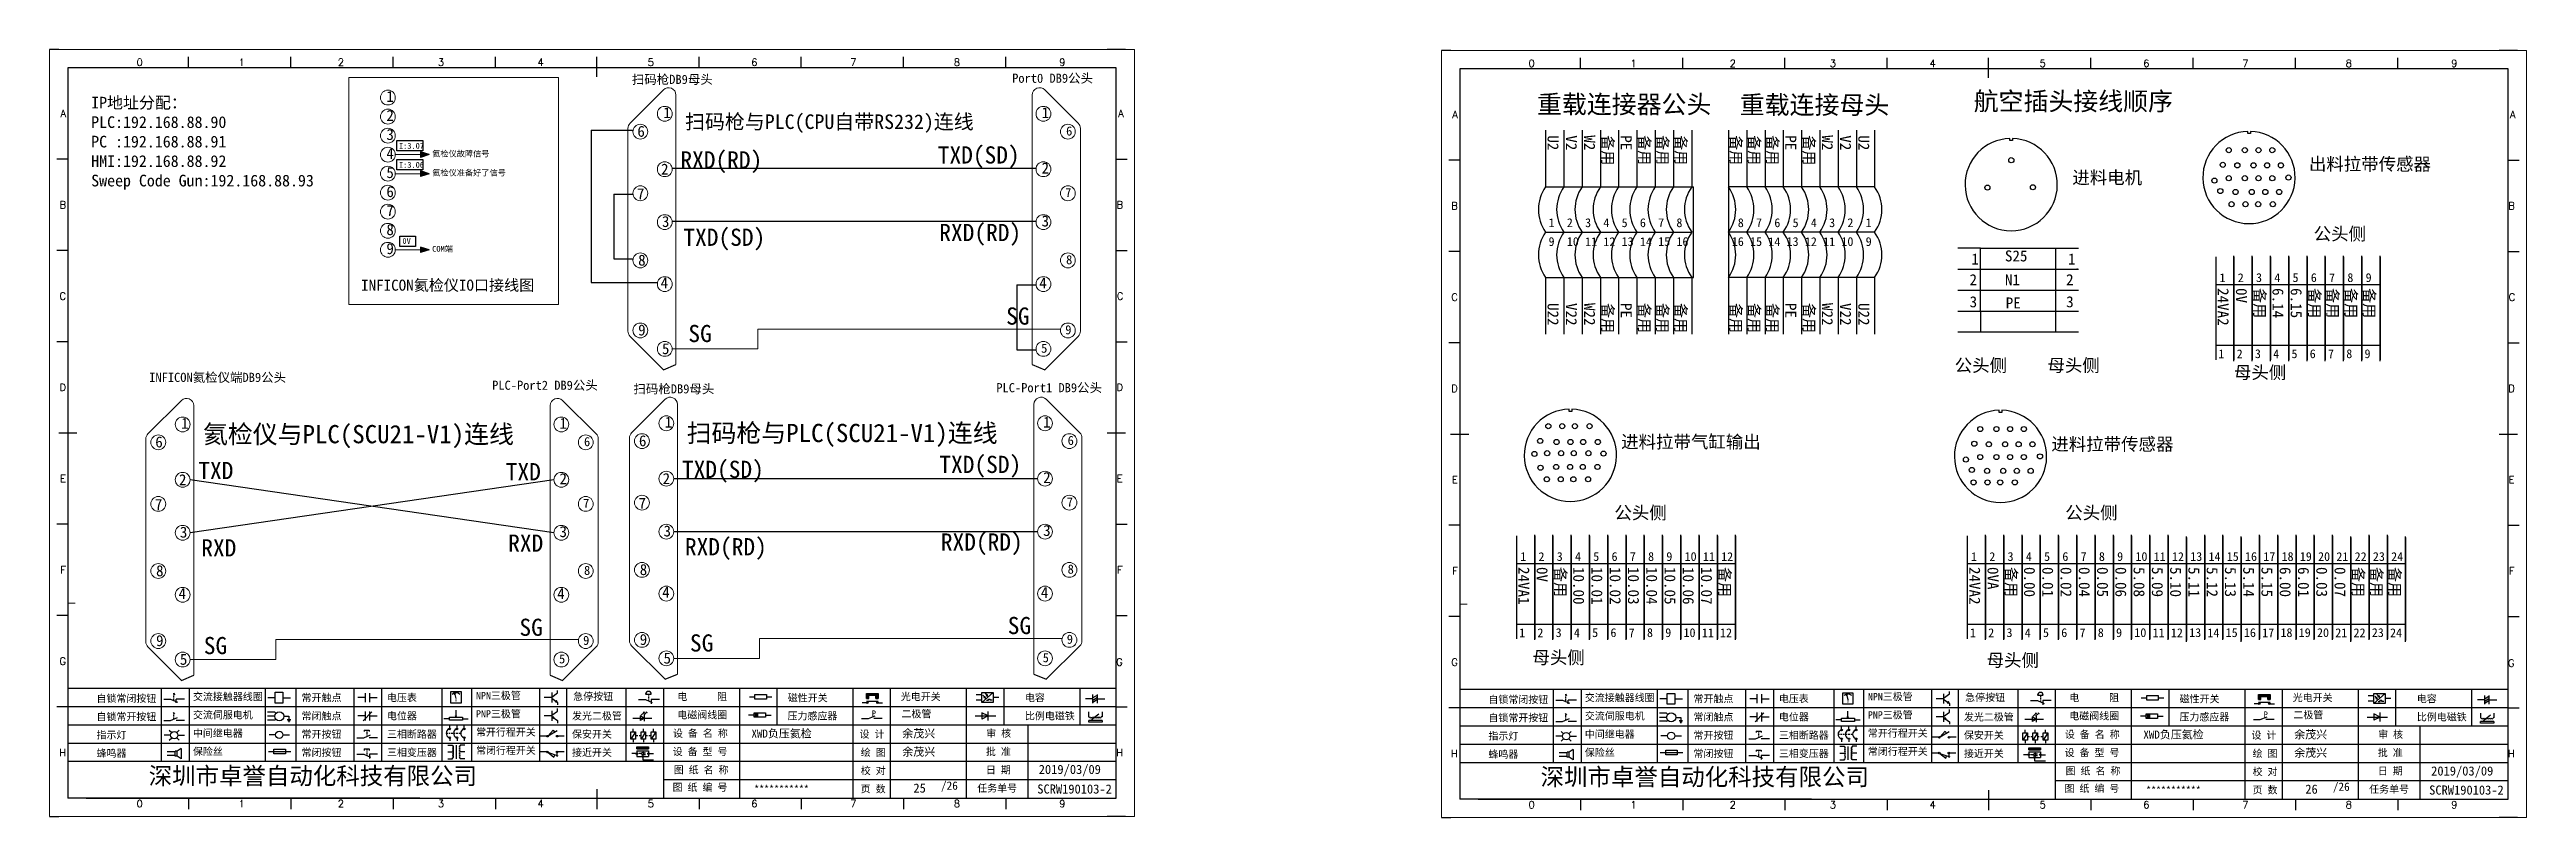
# Model space of a CAD drawing. Header units: millimetres. Extents: x -300 to 4617, y -106 to 3179.
# Drawn here: x 836 to 1514, y 648 to 858 of the extents above; entities that cross this region are included whole.
import ezdxf
from ezdxf.enums import TextEntityAlignment as Align

# ---------------------------------------------------------------- set-up
doc = ezdxf.new("R2010")
doc.units = ezdxf.units.MM
doc.layers.add('AE_BOR', color=1, linetype='Continuous')
doc.layers.add('DESC', color=1, linetype='Continuous')
doc.styles.get("Standard").update_dxf_attribs({"font": ''})
doc.styles.add('WD', font='romans.shx', dxfattribs={"width": 0.8, "bigfont": 'gbcbig.shx'})
doc.styles.add('样式 2', font='')
doc.styles.add('汉字', font='')
doc.styles.get('Standard').set_extended_font_data('SimSun')
doc.styles.get('样式 2').set_extended_font_data('NSimSun')
doc.styles.get('汉字').set_extended_font_data('新宋体')

msp = doc.modelspace()

# ---------------------------------------------------------------- texts
for s, p in [('25', (1072.762, 654.926)), ('26', (1453.762, 654.639))]:
    msp.add_text(s, height=2.5).set_placement(p)
at = {"lineweight": 0, "attachment_point": 1}
for s, insert, char_height, width in [('扫码枪DB9母头', (995.687, 851.49), 2.5, 29.87541), ('Port0 DB9公头', (1099.791, 851.806), 2.5, 35.52563), ('航空插头接线顺序', (1362.985, 846.76), 5, 89.54305), ('扫码枪与PLC({\\fSimSun|b0|i0|c134|p2;CPU自带RS232})连线', (1010.241, 840.652), 4, 89.54305), ('重载连接器公头', (1243.437, 845.922), 5, 89.54305), ('重载连接母头', (1298.961, 845.768), 5, 89.54305), ('出料拉带传感器', (1454.747, 828.803), 3.5, 51.68147), ('进料电机 ', (1389.995, 825.094), 3.5, 22.79157), ('公头侧', (1456.053, 809.704), 3.5, 34.24911), ('公头侧', (1357.803, 773.691), 3.5, 15.28248), ('母头侧', (1383.173, 773.691), 3.5, 15.28248), ('INFICON氦检仪端DB9公头', (863.572, 769.896), 2.5, 39.84467), ('PLC-{\\fSimSun|b0|i0|c134|p2;Port2 }DB9公头', (957.44, 767.738), 2.5, 35.52563), ('扫码枪DB9母头', (996.114, 766.751), 2.5, 29.87541), ('PLC-Port1 DB9公头', (1095.451, 767.068), 2.5, 35.52563), ('母头侧', (1434.23, 771.754), 3.5, 26.49922), ('{\\fSimSun|b0|i0|c134|p2;氦检仪与PLC(SCU21-V1)连线}', (878.277, 755.593), 5, 89.54305), ('扫码枪与PLC(SCU21-V1)连线', (1010.668, 755.913), 5, 89.54305), ('进料拉带气缸输出', (1266.488, 752.751), 3.5, 66.27598), ('进料拉带传感器', (1384.236, 752.118), 3.5, 55.88917), ('公头侧', (1264.642, 733.332), 3.5, 26.37916), ('公头侧', (1388.044, 733.332), 3.5, 19.22853), ('母头侧', (1242.207, 693.673), 3.5, 28.36544), ('母头侧', (1366.526, 692.938), 3.5, 15.80971)]:
    msp.add_mtext(s, dxfattribs=dict(at, insert=insert, char_height=char_height, width=width))
at = {"color": 3, "lineweight": 211, "insert": (847.696, 845.467), "char_height": 3.2, "width": 87.14455, "attachment_point": 1}
msp.add_mtext('{\\C256;IP地址分配：\\PPLC:192.168.88.90\\PPC :192.168.88.91\\PHMI:192.168.88.92\\PSweep Code Gun:192.168.88.93}', dxfattribs=at)
at = {"width": 5.55827, "attachment_point": 1}
for s, insert, char_height in [('{2}', (928.499, 841.856), 3), ('{\\fSimSun|b0|i0|c134|p2;1}', (928.499, 847.066), 3), ('{\\fSimSun|b0|i0|c134|p2;1}', (1004.294, 842.619), 3), ('{\\fSimSun|b0|i0|c134|p2;1}', (1107.847, 842.619), 3), ('{\\fSimSun|b0|i0|c134|p2;6}', (997.206, 837.518), 3), ('{\\fSimSun|b0|i0|c134|p2;6}', (1114.553, 837.365), 2.5), ('{\\fSimSun|b0|i0|c134|p2;2}', (1107.847, 827.452), 3), ('{\\fSimSun|b0|i0|c134|p2;2}', (1003.689, 827.169), 3), ('{\\fSimSun|b0|i0|c134|p2;7}', (1114.315, 820.498), 2.5), ('{\\fSimSun|b0|i0|c134|p2;7}', (997.1, 820.424), 3), ('{\\fSimSun|b0|i0|c134|p2;3}', (1003.935, 812.812), 3), ('{\\fSimSun|b0|i0|c134|p2;3}', (1107.847, 812.951), 3), ('{\\fSimSun|b0|i0|c134|p2;8}', (997.417, 802.24), 3), ('{\\fSimSun|b0|i0|c134|p2;8}', (1114.553, 802.114), 2.5), ('{\\fSimSun|b0|i0|c134|p2;4}', (1003.576, 796.022), 3), ('{\\fSimSun|b0|i0|c134|p2;4}', (1107.212, 795.977), 3), ('{\\fSimSun|b0|i0|c134|p2;9}', (997.415, 783.102), 3), ('{\\fSimSun|b0|i0|c134|p2;9}', (1114.315, 782.933), 2.5), ('{\\fSimSun|b0|i0|c134|p2;5}', (1003.935, 777.997), 3), ('{\\fSimSun|b0|i0|c134|p2;5}', (1107.727, 777.879), 2.5), ('{\\fSimSun|b0|i0|c134|p2;1}', (872.33, 757.56), 3), ('{\\fSimSun|b0|i0|c134|p2;1}', (975.882, 757.56), 3), ('{\\fSimSun|b0|i0|c134|p2;6}', (997.634, 752.78), 3), ('{\\fSimSun|b0|i0|c134|p2;1}', (1004.721, 757.88), 3), ('{\\fSimSun|b0|i0|c134|p2;1}', (1108.274, 757.88), 3), ('{\\fSimSun|b0|i0|c134|p2;6}', (1114.981, 752.626), 2.5), ('{\\fSimSun|b0|i0|c134|p2;6}', (865.242, 752.46), 3), ('{\\fSimSun|b0|i0|c134|p2;6}', (982.589, 752.306), 2.5), ('{\\fSimSun|b0|i0|c134|p2;2}', (871.725, 742.11), 3), ('{\\fSimSun|b0|i0|c134|p2;2}', (975.882, 742.393), 3), ('{\\fSimSun|b0|i0|c134|p2;2}', (1004.116, 742.43), 3), ('{\\fSimSun|b0|i0|c134|p2;2}', (1108.274, 742.713), 3), ('{\\fSimSun|b0|i0|c134|p2;7}', (865.135, 735.366), 3), ('{\\fSimSun|b0|i0|c134|p2;7}', (982.351, 735.44), 2.5), ('{\\fSimSun|b0|i0|c134|p2;7}', (997.527, 735.686), 3), ('{\\fSimSun|b0|i0|c134|p2;7}', (1114.743, 735.76), 2.5), ('{\\fSimSun|b0|i0|c134|p2;3}', (871.971, 727.753), 3), ('{\\fSimSun|b0|i0|c134|p2;3}', (975.882, 727.892), 3), ('{\\fSimSun|b0|i0|c134|p2;3}', (1004.362, 728.073), 3), ('{\\fSimSun|b0|i0|c134|p2;3}', (1108.274, 728.213), 3), ('{\\fSimSun|b0|i0|c134|p2;8}', (865.453, 717.181), 3), ('{\\fSimSun|b0|i0|c134|p2;8}', (982.589, 717.056), 2.5), ('{\\fSimSun|b0|i0|c134|p2;8}', (997.845, 717.502), 3), ('{\\fSimSun|b0|i0|c134|p2;8}', (1114.981, 717.376), 2.5), ('{\\fSimSun|b0|i0|c134|p2;4}', (871.612, 710.963), 3), ('{\\fSimSun|b0|i0|c134|p2;4}', (975.248, 710.918), 3), ('{\\fSimSun|b0|i0|c134|p2;4}', (1004.003, 711.283), 3), ('{\\fSimSun|b0|i0|c134|p2;4}', (1107.64, 711.238), 3), ('{\\fSimSun|b0|i0|c134|p2;9}', (865.451, 698.044), 3), ('{\\fSimSun|b0|i0|c134|p2;5}', (871.971, 692.939), 3), ('{\\fSimSun|b0|i0|c134|p2;5}', (975.762, 692.82), 2.5), ('{\\fSimSun|b0|i0|c134|p2;9}', (982.351, 697.875), 2.5), ('{\\fSimSun|b0|i0|c134|p2;9}', (997.843, 698.364), 3), ('{\\fSimSun|b0|i0|c134|p2;5}', (1004.362, 693.259), 3), ('{\\fSimSun|b0|i0|c134|p2;5}', (1108.154, 693.14), 2.5), ('{\\fSimSun|b0|i0|c134|p2;9}', (1114.743, 698.195), 2.5)]:
    msp.add_mtext(s, dxfattribs=dict(at, insert=insert, char_height=char_height))
at = {"color": 7}
for s, insert, char_height, width, attachment_point in [('{3}', (928.499, 836.645), 3, 5.55827, 1), ('{4}', (928.499, 831.435), 3, 5.55827, 1), ('{5}', (928.499, 826.225), 3, 5.55827, 1), ('{6}', (928.499, 821.014), 3, 5.55827, 1), ('{7}', (928.499, 815.804), 3, 5.55827, 1), ('{8}', (928.499, 810.593), 3, 5.55827, 1), ('9 ', (1246.614, 804.587), 2.4192, 47.92444, 7), ('1 ', (1246.614, 812.199), 2.4192, 47.92444, 1), ('2 ', (1251.614, 812.199), 2.4192, 47.92444, 1), ('10 ', (1251.614, 804.587), 2.4192, 47.92444, 7), ('3', (1256.614, 812.199), 2.419, 47.92444, 1), ('11 ', (1256.614, 804.587), 2.4192, 47.92444, 7), ('4 ', (1261.614, 812.199), 2.4192, 47.92444, 1), ('12 ', (1261.614, 804.587), 2.4192, 47.92444, 7), ('5 ', (1266.614, 812.199), 2.4192, 47.92444, 1), ('13 ', (1266.614, 804.587), 2.4192, 47.92444, 7), ('6 ', (1271.614, 812.199), 2.4192, 47.92444, 1), ('14 ', (1271.614, 804.587), 2.4192, 47.92444, 7), ('7 ', (1276.614, 812.199), 2.4192, 47.92444, 1), ('15 ', (1276.614, 804.587), 2.4192, 47.92444, 7), ('8 ', (1281.614, 812.199), 2.4192, 47.92444, 1), ('16 ', (1281.614, 804.587), 2.4192, 47.92444, 7), ('16 ', (1300.063, 804.587), 2.4192, 47.92444, 9), ('8 ', (1300.063, 812.199), 2.4192, 47.92444, 3), ('15 ', (1305.063, 804.587), 2.4192, 47.92444, 9), ('7 ', (1305.063, 812.199), 2.4192, 47.92444, 3), ('14 ', (1310.063, 804.587), 2.4192, 47.92444, 9), ('6 ', (1310.063, 812.199), 2.4192, 47.92444, 3), ('13 ', (1315.063, 804.587), 2.4192, 47.92444, 9), ('5 ', (1315.063, 812.199), 2.4192, 47.92444, 3), ('12 ', (1320.063, 804.587), 2.4192, 47.92444, 9), ('4 ', (1320.063, 812.199), 2.4192, 47.92444, 3), ('11 ', (1325.063, 804.587), 2.4192, 47.92444, 9), ('3', (1325.063, 812.199), 2.419, 47.92444, 3), ('10 ', (1330.063, 804.587), 2.4192, 47.92444, 9), ('2 ', (1330.063, 812.199), 2.4192, 47.92444, 3), ('9 ', (1335.063, 804.587), 2.4192, 47.92444, 9), ('1 ', (1335.063, 812.199), 2.4192, 47.92444, 3), ('{9}', (928.499, 805.383), 3, 5.55827, 1), ('1', (1362.345, 802.556), 3.024, 4.58955, 1), ('S25', (1371.535, 803.414), 3.024, 33.67107, 1), ('1', (1388.772, 802.556), 3.024, 4.58955, 1), ('{\\fSimSun|b0|i0|c134|p2;\\C256;INFICON}氦检仪IO口接线图', (921.58, 795.397), 3.024, 50.10925, 1), ('2', (1361.848, 796.9), 3.024, 4.75765, 1), ('N1', (1371.535, 796.877), 3.024, 33.67107, 1), ('2', (1388.274, 796.9), 3.024, 4.75765, 1), ('1 ', (1430.262, 794.712), 2.4192, 47.92444, 7), ('2 ', (1435.262, 794.712), 2.4192, 47.92444, 7), ('3', (1440.262, 794.712), 2.419, 47.92444, 7), ('4 ', (1445.262, 794.712), 2.4192, 47.92444, 7), ('5 ', (1450.262, 794.712), 2.4192, 47.92444, 7), ('6 ', (1455.262, 794.712), 2.4192, 47.92444, 7), ('7 ', (1460.262, 794.712), 2.4192, 47.92444, 7), ('8 ', (1465.262, 794.712), 2.4192, 47.92444, 7), ('9 ', (1470.262, 794.712), 2.4192, 47.92444, 7), ('3', (1361.871, 790.848), 3.024, 3.58094, 1), ('PE', (1371.749, 790.526), 3.024, 33.67107, 1), ('3', (1388.297, 790.848), 3.024, 3.58094, 1), ('1 ', (1429.965, 773.866), 2.4192, 47.92444, 7), ('2 ', (1434.965, 773.866), 2.4192, 47.92444, 7), ('3', (1439.965, 773.866), 2.419, 47.92444, 7), ('4 ', (1444.965, 773.866), 2.4192, 47.92444, 7), ('5 ', (1449.965, 773.866), 2.4192, 47.92444, 7), ('6 ', (1454.965, 773.866), 2.4192, 47.92444, 7), ('7 ', (1459.965, 773.866), 2.4192, 47.92444, 7), ('8 ', (1464.965, 773.866), 2.4192, 47.92444, 7), ('9 ', (1469.965, 773.866), 2.4192, 47.92444, 7), ('1 ', (1238.851, 718.339), 2.4192, 47.92444, 7), ('2 ', (1243.851, 718.339), 2.4192, 47.92444, 7), ('3', (1248.851, 718.339), 2.419, 47.92444, 7), ('4 ', (1253.851, 718.339), 2.4192, 47.92444, 7), ('5 ', (1258.851, 718.339), 2.4192, 47.92444, 7), ('6 ', (1263.851, 718.339), 2.4192, 47.92444, 7), ('7 ', (1268.851, 718.339), 2.4192, 47.92444, 7), ('8 ', (1273.851, 718.339), 2.4192, 47.92444, 7), ('9 ', (1278.851, 718.339), 2.4192, 47.92444, 7), ('10', (1283.851, 718.339), 2.4192, 47.92444, 7), ('11 ', (1288.851, 718.339), 2.4192, 47.92444, 7), ('12 ', (1293.851, 718.339), 2.4192, 47.92444, 7), ('1 ', (1362.253, 718.339), 2.4192, 47.92444, 7), ('2 ', (1367.253, 718.339), 2.4192, 47.92444, 7), ('3', (1372.253, 718.339), 2.419, 47.92444, 7), ('4 ', (1377.253, 718.339), 2.4192, 47.92444, 7), ('5 ', (1382.253, 718.339), 2.4192, 47.92444, 7), ('6 ', (1387.253, 718.339), 2.4192, 47.92444, 7), ('7 ', (1392.253, 718.339), 2.4192, 47.92444, 7), ('8 ', (1397.253, 718.339), 2.4192, 47.92444, 7), ('9 ', (1402.253, 718.339), 2.4192, 47.92444, 7), ('10 ', (1407.253, 718.339), 2.4192, 47.92444, 7), ('11 ', (1412.253, 718.339), 2.4192, 47.92444, 7), ('12 ', (1417.253, 718.339), 2.4192, 47.92444, 7), ('13 ', (1422.253, 718.339), 2.4192, 47.92444, 7), ('14 ', (1427.253, 718.339), 2.4192, 47.92444, 7), ('15 ', (1432.253, 718.339), 2.4192, 47.92444, 7), ('16', (1437.253, 718.339), 2.4192, 47.92444, 7), ('17 ', (1442.253, 718.339), 2.4192, 47.92444, 7), ('18', (1447.253, 718.339), 2.4192, 47.92444, 7), ('19 ', (1452.253, 718.339), 2.4192, 47.92444, 7), ('20 ', (1457.253, 718.339), 2.4192, 47.92444, 7), ('21 ', (1462.253, 718.339), 2.4192, 47.92444, 7), ('22', (1467.253, 718.339), 2.4192, 47.92444, 7), ('23 ', (1472.253, 718.339), 2.4192, 47.92444, 7), ('24 ', (1477.253, 718.339), 2.4192, 47.92444, 7), ('1 ', (1238.553, 697.494), 2.4192, 47.92444, 7), ('2 ', (1243.553, 697.494), 2.4192, 47.92444, 7), ('3', (1248.553, 697.494), 2.419, 47.92444, 7), ('4 ', (1253.553, 697.494), 2.4192, 47.92444, 7), ('5 ', (1258.553, 697.494), 2.4192, 47.92444, 7), ('6 ', (1263.553, 697.494), 2.4192, 47.92444, 7), ('7 ', (1268.553, 697.494), 2.4192, 47.92444, 7), ('8 ', (1273.553, 697.494), 2.4192, 47.92444, 7), ('9 ', (1278.553, 697.494), 2.4192, 47.92444, 7), ('10', (1283.553, 697.494), 2.4192, 47.92444, 7), ('11 ', (1288.553, 697.494), 2.4192, 47.92444, 7), ('12 ', (1293.553, 697.494), 2.4192, 47.92444, 7), ('1 ', (1361.955, 697.494), 2.4192, 47.92444, 7), ('2 ', (1366.955, 697.494), 2.4192, 47.92444, 7), ('3', (1371.955, 697.494), 2.419, 47.92444, 7), ('4 ', (1376.955, 697.494), 2.4192, 47.92444, 7), ('5 ', (1381.955, 697.494), 2.4192, 47.92444, 7), ('6 ', (1386.955, 697.494), 2.4192, 47.92444, 7), ('7 ', (1391.955, 697.494), 2.4192, 47.92444, 7), ('8 ', (1396.955, 697.494), 2.4192, 47.92444, 7), ('9 ', (1401.955, 697.494), 2.4192, 47.92444, 7), ('10 ', (1406.955, 697.494), 2.4192, 47.92444, 7), ('11 ', (1411.955, 697.494), 2.4192, 47.92444, 7), ('12 ', (1416.955, 697.494), 2.4192, 47.92444, 7), ('13 ', (1421.955, 697.494), 2.4192, 47.92444, 7), ('14 ', (1426.955, 697.494), 2.4192, 47.92444, 7), ('15 ', (1431.955, 697.494), 2.4192, 47.92444, 7), ('16', (1436.955, 697.494), 2.4192, 47.92444, 7), ('17 ', (1441.955, 697.494), 2.4192, 47.92444, 7), ('18 ', (1446.955, 697.494), 2.4192, 47.92444, 7), ('19 ', (1451.955, 697.494), 2.4192, 47.92444, 7), ('20 ', (1456.955, 697.494), 2.4192, 47.92444, 7), ('21 ', (1461.955, 697.494), 2.4192, 47.92444, 7), ('22 ', (1466.955, 697.494), 2.4192, 47.92444, 7), ('23 ', (1471.955, 697.494), 2.4192, 47.92444, 7), ('24 ', (1476.955, 697.494), 2.4192, 47.92444, 7), ('{\\fKaiTi_GB2312|b0|i0|c134|p49;XWD负压氦检}', (1028.441, 672.213), 2.2, 26.57668, 1), ('余茂兴', (1069.727, 672.213), 2.2, 15.31746, 1), ('{\\fKaiTi_GB2312|b0|i0|c134|p49;XWD负压氦检}', (1409.442, 671.926), 2.2, 26.57668, 1), ('余茂兴', (1450.728, 671.926), 2.2, 15.31746, 1), ('余茂兴', (1069.727, 667.213), 2.2, 15.31746, 1), ('余茂兴', (1450.728, 666.926), 2.2, 15.31746, 1)]:
    msp.add_mtext(s, dxfattribs=dict(at, insert=insert, char_height=char_height, width=width, attachment_point=attachment_point))
at = {"color": 7, "attachment_point": 1, "rotation": 270}
for s, insert, char_height, width in [('U2', (1249.378, 834.934), 3.024, 7.22783), ('V2', (1254.378, 834.934), 3.024, 9.30901), ('W2', (1259.378, 834.934), 3.024, 10.77808), ('备用', (1264.378, 834.934), 3.024, 10.77808), ('PE', (1269.378, 834.934), 3.024, 10.77808), ('备用', (1274.378, 834.934), 3, 10.77808), ('备用', (1279.378, 834.934), 3, 10.77808), ('备用', (1284.378, 834.934), 3, 10.77808), ('备用', (1299.445, 834.934), 3, 10.77808), ('备用', (1304.445, 834.934), 3, 10.77808), ('备用', (1309.445, 834.934), 3, 10.77808), ('PE', (1314.445, 834.934), 3.024, 10.77808), ('备用', (1319.445, 834.934), 3.024, 10.77808), ('W2', (1324.445, 834.934), 3.024, 10.77808), ('V2', (1329.445, 834.934), 3.024, 9.30901), ('U2', (1334.445, 834.934), 3.024, 7.22783), ('U22', (1249.378, 789.003), 3.024, 7.22783), ('V22', (1254.378, 789.003), 3.024, 7.22783), ('W22', (1259.378, 789.003), 3.024, 7.22783), ('备用', (1264.378, 789.003), 3.024, 8.66017), ('PE', (1269.378, 789.003), 3.024, 7.22783), ('备用', (1274.378, 789.003), 3.024, 8.66017), ('备用', (1279.378, 789.003), 3.024, 8.66017), ('备用', (1284.378, 789.003), 3.024, 8.66017), ('备用', (1299.445, 789.003), 3.024, 8.66017), ('备用', (1304.445, 789.003), 3.024, 8.66017), ('备用', (1309.445, 789.003), 3.024, 8.66017), ('PE', (1314.445, 789.003), 3.024, 7.22783), ('备用', (1319.445, 789.003), 3.024, 8.66017), ('W22', (1324.445, 789.003), 3.024, 7.22783), ('V22', (1329.445, 789.003), 3.024, 7.22783), ('U22', (1334.445, 789.003), 3.024, 7.22783), ('24VA2', (1432.803, 793.087), 3.024, 11.59972), ('0V', (1437.803, 793.087), 3.024, 7.42088), ('备用', (1442.803, 793.087), 3.024, 11.30014), ('6.14', (1447.803, 793.087), 3.024, 15.37834), ('6.15', (1452.803, 793.087), 3.024, 15.37834), ('备用', (1457.803, 793.087), 3.024, 15.37834), ('备用', (1462.803, 793.087), 3.024, 15.37834), ('备用', (1467.803, 793.087), 3.024, 11.30014), ('备用', (1472.803, 793.087), 3.024, 11.30014), ('24VA1', (1241.391, 716.715), 3.024, 12.46445), ('0V', (1246.391, 716.715), 3.024, 12.46445), ('备用', (1251.391, 716.715), 3.024, 11.30014), ('10.00', (1256.391, 716.715), 3.024, 12.46445), ('10.01', (1261.391, 716.715), 3.024, 12.46445), ('10.02', (1266.391, 716.715), 3.024, 12.46445), ('10.03', (1271.391, 716.715), 3.024, 12.46445), ('10.04', (1276.391, 716.715), 3.024, 12.46445), ('10.05', (1281.391, 716.715), 3.024, 12.46445), ('10.06', (1286.391, 716.715), 3.024, 12.46445), ('10.07', (1291.391, 716.715), 3.024, 12.46445), ('备用', (1296.391, 716.715), 3.024, 11.30014), ('24VA2', (1364.793, 716.715), 3.024, 11.59972), ('0VA', (1369.793, 716.715), 3.024, 7.42088), ('备用', (1374.793, 716.715), 3.024, 11.30014), ('0.00', (1379.793, 716.715), 3.024, 11.30014), ('0.01', (1384.793, 716.715), 3.024, 11.30014), ('0.02', (1389.793, 716.715), 3.024, 11.30014), ('0.04', (1394.793, 716.715), 3.024, 11.30014), ('0.05', (1399.793, 716.715), 3.024, 11.30014), ('0.06', (1404.793, 716.715), 3.024, 11.30014), ('5.08', (1409.793, 716.715), 3.024, 15.37834), ('5.09', (1414.793, 716.715), 3.024, 15.37834), ('5.10', (1419.793, 716.715), 3.024, 15.37834), ('5.11', (1424.793, 716.715), 3.024, 15.37834), ('5.12', (1429.793, 716.715), 3.024, 15.37834), ('5.13', (1434.793, 716.715), 3.024, 15.37834), ('5.14', (1439.793, 716.715), 3.024, 15.37834), ('5.15', (1444.793, 716.715), 3.024, 15.37834), ('6.00', (1449.793, 716.715), 3.024, 15.37834), ('6.01', (1454.793, 716.715), 3.024, 15.37834), ('0.03', (1459.793, 716.715), 3.024, 11.30014), ('0.07', (1464.793, 716.715), 3.024, 11.30014), ('备用', (1469.793, 716.715), 3.024, 11.30014), ('备用', (1474.793, 716.715), 3.024, 11.30014), ('备用', (1479.793, 716.715), 3.024, 11.30014)]:
    msp.add_mtext(s, dxfattribs=dict(at, insert=insert, char_height=char_height, width=width))
at = {"color": 7, "char_height": 1.6, "attachment_point": 1, "style": '样式 2'}
for s, insert, width in [('I:3.07', (931.933, 832.839), 9.21983), ('I:3.06', (931.933, 827.629), 9.21983), ('氦检仪故障信号', (941.038, 830.683), 15.91857), ('氦检仪准备好了信号', (941.038, 825.472), 20.68365), ('0V', (932.885, 806.786), 3.36071), ('COM端', (941.038, 804.63), 15.91857)]:
    msp.add_mtext(s, dxfattribs=dict(at, insert=insert, width=width))
at = {"color": 0, "lineweight": -2, "char_height": 4.7064, "width": 12.1004, "attachment_point": 1}
for s, insert in [('RXD(RD)', (1008.973, 830.543)), ('TXD(SD)', (1079.43, 831.903)), ('TXD(SD)', (1009.789, 809.36)), ('RXD(RD)', (1079.835, 810.656)), ('SG', (1098.155, 787.786)), ('SG', (1011.161, 783.009)), ('TXD(SD)', (1009.4, 745.805)), ('TXD(SD)', (1079.858, 747.164)), ('TXD', (877.009, 745.485)), ('TXD', (961.176, 745.159)), ('RXD', (961.829, 725.606)), ('RXD(RD)', (1080.263, 725.918)), ('RXD', (877.824, 724.302)), ('RXD(RD)', (1010.216, 724.622)), ('SG', (964.916, 702.567)), ('SG', (1011.588, 698.271)), ('SG', (1098.582, 703.047)), ('SG', (878.518, 697.557))]:
    msp.add_mtext(s, dxfattribs=dict(at, insert=insert))
at = {"color": 7, "char_height": 2, "attachment_point": 1, "style": '汉字'}
for s, insert in [('{\\fKaiTi_GB2312|b0|i0|c134|p49;自锁常闭按钮}', (849.154, 681.729)), ('{\\fKaiTi_GB2312|b0|i0|c134|p49;交流接触器线圈}', (875.548, 682.223)), ('{\\fKaiTi_GB2312|b0|i0|c134|p49;常开触点}', (905.301, 681.936)), ('{\\fKaiTi_GB2312|b0|i0|c134|p49;电压表}', (928.661, 681.945)), ('{\\fKaiTi_GB2312|b0|i0|c134|p49;NPN三极管}', (953.027, 682.507)), ('{\\fKaiTi_GB2312|b0|i0|c134|p49;急停按钮}', (979.649, 682.294)), ('{\\fKaiTi_GB2312|b0|i0|c134|p49;电      阻}', (1008.156, 682.222)), ('{\\fKaiTi_GB2312|b0|i0|c134|p49;磁性开关}', (1038.366, 681.885)), ('{\\fKaiTi_GB2312|b0|i0|c134|p49;光电开关}', (1069.317, 682.223)), ('{\\fKaiTi_GB2312|b0|i0|c134|p49;电容}', (1103.293, 681.935)), ('{\\fKaiTi_GB2312|b0|i0|c134|p49;自锁常闭按钮}', (1230.154, 681.442)), ('{\\fKaiTi_GB2312|b0|i0|c134|p49;交流接触器线圈}', (1256.548, 681.936)), ('{\\fKaiTi_GB2312|b0|i0|c134|p49;常开触点}', (1286.302, 681.649)), ('{\\fKaiTi_GB2312|b0|i0|c134|p49;电压表}', (1309.662, 681.658)), ('{\\fKaiTi_GB2312|b0|i0|c134|p49;NPN三极管}', (1334.028, 682.22)), ('{\\fKaiTi_GB2312|b0|i0|c134|p49;急停按钮}', (1360.649, 682.007)), ('{\\fKaiTi_GB2312|b0|i0|c134|p49;电      阻}', (1389.156, 681.935)), ('{\\fKaiTi_GB2312|b0|i0|c134|p49;磁性开关}', (1419.367, 681.598)), ('{\\fKaiTi_GB2312|b0|i0|c134|p49;光电开关}', (1450.317, 681.936)), ('{\\fKaiTi_GB2312|b0|i0|c134|p49;电容}', (1484.293, 681.648)), ('{\\fKaiTi_GB2312|b0|i0|c134|p49;指示灯}', (849.154, 671.729)), ('{\\fKaiTi_GB2312|b0|i0|c134|p49;自锁常开按钮}', (849.154, 676.729)), ('{\\fKaiTi_GB2312|b0|i0|c134|p49;交流伺服电机}', (875.548, 677.223)), ('{\\fKaiTi_GB2312|b0|i0|c134|p49;中间继电器}', (875.548, 672.223)), ('{\\fKaiTi_GB2312|b0|i0|c134|p49;常闭触点}', (905.301, 676.936)), ('{\\fKaiTi_GB2312|b0|i0|c134|p49;常开按钮}', (905.301, 671.936)), ('{\\fKaiTi_GB2312|b0|i0|c134|p49;三相断路器}', (928.661, 671.945)), ('{\\fKaiTi_GB2312|b0|i0|c134|p49;电位器}', (928.661, 676.945)), ('{\\fKaiTi_GB2312|b0|i0|c134|p49;PNP三极管}', (953.027, 677.507)), ('{\\fKaiTi_GB2312|b0|i0|c134|p49;常开行程开关}', (953.027, 672.507)), ('{\\fKaiTi_GB2312|b0|i0|c134|p49;保安开关}', (979.316, 671.935)), ('{\\fKaiTi_GB2312|b0|i0|c134|p49;发光二极管}', (979.316, 676.935)), ('{\\fKaiTi_GB2312|b0|i0|c134|p0;设 备 名 称}', (1006.948, 672.17)), ('{\\fKaiTi_GB2312|b0|i0|c134|p49;电磁阀线圈}', (1008.156, 677.222)), ('{\\fKaiTi_GB2312|b0|i0|c134|p49;压力感应器}', (1038.313, 676.945)), ('{\\fKaiTi_GB2312|b0|i0|c134|p0;设 计}', (1058.015, 671.954)), ('{\\fKaiTi_GB2312|b0|i0|c134|p49;二极管}', (1069.498, 677.507)), ('{\\fKaiTi_GB2312|b0|i0|c134|p0;审 核}', (1092.683, 672.164)), ('{\\fKaiTi_GB2312|b0|i0|c134|p49;比例电磁铁}', (1103.293, 676.935)), ('{\\fKaiTi_GB2312|b0|i0|c134|p49;指示灯}', (1230.154, 671.442)), ('{\\fKaiTi_GB2312|b0|i0|c134|p49;自锁常开按钮}', (1230.154, 676.442)), ('{\\fKaiTi_GB2312|b0|i0|c134|p49;交流伺服电机}', (1256.548, 676.936)), ('{\\fKaiTi_GB2312|b0|i0|c134|p49;中间继电器}', (1256.548, 671.936)), ('{\\fKaiTi_GB2312|b0|i0|c134|p49;常闭触点}', (1286.302, 676.649)), ('{\\fKaiTi_GB2312|b0|i0|c134|p49;常开按钮}', (1286.302, 671.649)), ('{\\fKaiTi_GB2312|b0|i0|c134|p49;三相断路器}', (1309.662, 671.658)), ('{\\fKaiTi_GB2312|b0|i0|c134|p49;电位器}', (1309.662, 676.658)), ('{\\fKaiTi_GB2312|b0|i0|c134|p49;PNP三极管}', (1334.028, 677.22)), ('{\\fKaiTi_GB2312|b0|i0|c134|p49;常开行程开关}', (1334.028, 672.22)), ('{\\fKaiTi_GB2312|b0|i0|c134|p49;保安开关}', (1360.316, 671.648)), ('{\\fKaiTi_GB2312|b0|i0|c134|p49;发光二极管}', (1360.316, 676.648)), ('{\\fKaiTi_GB2312|b0|i0|c134|p0;设 备 名 称}', (1387.949, 671.883)), ('{\\fKaiTi_GB2312|b0|i0|c134|p49;电磁阀线圈}', (1389.156, 676.935)), ('{\\fKaiTi_GB2312|b0|i0|c134|p49;压力感应器}', (1419.314, 676.658)), ('{\\fKaiTi_GB2312|b0|i0|c134|p0;设 计}', (1439.016, 671.667)), ('{\\fKaiTi_GB2312|b0|i0|c134|p49;二极管}', (1450.499, 677.22)), ('{\\fKaiTi_GB2312|b0|i0|c134|p0;审 核}', (1473.684, 671.877)), ('{\\fKaiTi_GB2312|b0|i0|c134|p49;比例电磁铁}', (1484.293, 676.648)), ('{\\fKaiTi_GB2312|b0|i0|c134|p49;蜂鸣器}', (849.154, 666.729)), ('{\\fKaiTi_GB2312|b0|i0|c134|p49;保险丝}', (875.548, 667.223)), ('{\\fKaiTi_GB2312|b0|i0|c134|p49;常闭按钮}', (905.301, 666.936)), ('{\\fKaiTi_GB2312|b0|i0|c134|p49;三相变压器}', (928.661, 666.945)), ('{\\fKaiTi_GB2312|b0|i0|c134|p49;常闭行程开关}', (953.027, 667.507)), ('{\\fKaiTi_GB2312|b0|i0|c134|p49;接近开关}', (979.316, 666.935)), ('{\\fKaiTi_GB2312|b0|i0|c134|p0;设 备 型 号}', (1006.874, 667.17)), ('{\\fKaiTi_GB2312|b0|i0|c134|p0;绘 图}', (1058.344, 666.954)), ('{\\fKaiTi_GB2312|b0|i0|c134|p0;批 准}', (1092.613, 667.164)), ('{\\fKaiTi_GB2312|b0|i0|c134|p49;蜂鸣器}', (1230.154, 666.442)), ('{\\fKaiTi_GB2312|b0|i0|c134|p49;保险丝}', (1256.548, 666.936)), ('{\\fKaiTi_GB2312|b0|i0|c134|p49;常闭按钮}', (1286.302, 666.649)), ('{\\fKaiTi_GB2312|b0|i0|c134|p49;三相变压器}', (1309.662, 666.658)), ('{\\fKaiTi_GB2312|b0|i0|c134|p49;常闭行程开关}', (1334.028, 667.22)), ('{\\fKaiTi_GB2312|b0|i0|c134|p49;接近开关}', (1360.316, 666.648)), ('{\\fKaiTi_GB2312|b0|i0|c134|p0;设 备 型 号}', (1387.874, 666.883)), ('{\\fKaiTi_GB2312|b0|i0|c134|p0;绘 图}', (1439.344, 666.667)), ('{\\fKaiTi_GB2312|b0|i0|c134|p0;批 准}', (1473.613, 666.877)), ('{\\fKaiTi_GB2312|b0|i0|c134|p0;图 纸 编 号}', (1006.859, 657.387)), ('{\\fKaiTi_GB2312|b0|i0|c134|p0;图 纸 名 称}', (1007.158, 662.17)), ('{\\fKaiTi_GB2312|b0|i0|c134|p0;校 对}', (1058.344, 661.954)), ('{\\fKaiTi_GB2312|b0|i0|c134|p0;日 期}', (1092.613, 662.164)), ('{\\fKaiTi_GB2312|b0|i0|c134|p0;图 纸 名 称}', (1388.158, 661.883)), ('{\\fKaiTi_GB2312|b0|i0|c134|p0;校 对}', (1439.344, 661.667)), ('{\\fKaiTi_GB2312|b0|i0|c134|p0;日 期}', (1473.613, 661.877)), ('{\\fKaiTi_GB2312|b0|i0|c134|p0;页 数}', (1058.344, 656.954)), ('{\\fKaiTi_GB2312|b0|i0|c134|p0;任务单号}', (1090.237, 657.164)), ('{\\fKaiTi_GB2312|b0|i0|c134|p0;图 纸 编 号}', (1387.86, 657.1)), ('{\\fKaiTi_GB2312|b0|i0|c134|p0;页 数}', (1439.344, 656.667)), ('{\\fKaiTi_GB2312|b0|i0|c134|p0;任务单号}', (1471.237, 656.877))]:
    msp.add_mtext(s, dxfattribs=dict(at, insert=insert))
at = {"color": 7, "lineweight": -2}
for s, insert, char_height, width, attachment_point in [('深圳市卓誉自动化科技有限公司', (863.431, 661.886), 4.70644, 96.11383, 1), ('深圳市卓誉自动化科技有限公司', (1244.431, 661.599), 4.70644, 96.11383, 1), ('{\\C256;***********}', (1036.655, 655.914), 2, 31.04816, 5), ('{\\C256;***********}', (1417.656, 655.627), 2, 31.04816, 5)]:
    msp.add_mtext(s, dxfattribs=dict(at, insert=insert, char_height=char_height, width=width, attachment_point=attachment_point))
at = {"color": 7, "linetype": 'ByBlock', "lineweight": -2, "char_height": 4.26888, "width": 20.81025, "attachment_point": 5}
for insert in [(1078.931, 656.575), (1459.931, 656.288)]:
    msp.add_mtext('  {\\H0.53119x; /26}', dxfattribs=dict(at, insert=insert))
at = {"char_height": 2.5, "attachment_point": 1}
for s, width, insert in [('2019/03/09', 15.27785, (1107.07, 662.542)), ('2019/03/09', 15.27785, (1488.21, 662.122)), ('SCRW190103-2', 17.94616, (1106.664, 657.178)), ('SCRW190103-2', 17.94616, (1487.665, 656.891))]:
    msp.add_mtext_dynamic_manual_height_columns(s, width=width, gutter_width=12.5, heights=[0], dxfattribs=dict(at, insert=insert))
at = {"layer": 'AE_BOR', "color": 7, "style": 'WD'}
for s, p in [('0', (860.964, 853.914)), ('1', (888.89, 853.914)), ('2', (916.039, 853.914)), ('3', (943.439, 853.914)), ('4', (970.74, 853.914)), ('5', (1000.889, 853.914)), ('6', (1029.234, 853.914)), ('7', (1056.332, 853.914)), ('8', (1084.662, 853.914)), ('9', (1113.526, 853.914)), ('0', (1241.965, 853.627)), ('1', (1269.89, 853.627)), ('2', (1297.04, 853.627)), ('3', (1324.44, 853.627)), ('4', (1351.74, 853.627)), ('5', (1381.889, 853.627)), ('6', (1410.235, 853.627)), ('7', (1437.332, 853.627)), ('8', (1465.662, 853.627)), ('9', (1494.526, 853.627)), ('0', (860.964, 650.914)), ('1', (888.89, 650.914)), ('2', (916.039, 650.914)), ('3', (943.439, 650.914)), ('4', (970.74, 650.914)), ('5', (1000.889, 650.914)), ('6', (1029.234, 650.914)), ('7', (1056.332, 650.914)), ('8', (1084.662, 650.914)), ('9', (1113.526, 650.914)), ('0', (1241.965, 650.627)), ('1', (1269.89, 650.627)), ('2', (1297.04, 650.627)), ('3', (1324.44, 650.627)), ('4', (1351.74, 650.627)), ('5', (1381.889, 650.627)), ('6', (1410.235, 650.627)), ('7', (1437.332, 650.627)), ('8', (1465.662, 650.627)), ('9', (1494.526, 650.627))]:
    msp.add_text(s, height=2, dxfattribs=at).set_placement(p, align=Align.CENTER)
for s, p in [('A', (840.798, 840.914)), ('A', (1130.321, 840.914)), ('A', (1221.798, 840.627)), ('A', (1511.322, 840.627)), ('B', (840.798, 815.914)), ('B', (1130.131, 815.914)), ('B', (1221.798, 815.627)), ('B', (1511.131, 815.627)), ('C', (840.798, 790.914)), ('C', (1130.226, 790.914)), ('C', (1221.798, 790.627)), ('C', (1511.227, 790.627)), ('D', (840.798, 765.914)), ('D', (1130.131, 765.914)), ('D', (1221.798, 765.627)), ('D', (1511.131, 765.627)), ('E', (840.798, 740.914)), ('E', (1130.036, 740.914)), ('E', (1221.798, 740.627)), ('E', (1511.036, 740.627)), ('F', (840.798, 715.914)), ('F', (1130.036, 715.914)), ('F', (1130.036, 715.914)), ('F', (1221.798, 715.627)), ('F', (1511.036, 715.627)), ('F', (1511.036, 715.627)), ('G', (840.798, 690.914)), ('G', (1130.036, 690.695)), ('G', (1221.798, 690.627)), ('G', (1511.036, 690.408)), ('H', (840.798, 665.914)), ('H', (1130.131, 665.914)), ('H', (1221.798, 665.627)), ('H', (1511.131, 665.627))]:
    msp.add_text(s, height=2, dxfattribs=at).set_placement(p, align=Align.MIDDLE_RIGHT)

# ---------------------------------------------------------------- blocks, each defined once
blk = doc.blocks.new('磁性开关')
at = {"linetype": 'ByBlock'}
h = blk.add_hatch(dxfattribs=at)
h.set_pattern_fill('ANSI31', color=256, scale=0.1, style=0)
h.paths.add_polyline_path([(-1910.88, -776.69), (-1910.88, -775.29), (-1907.69, -775.29), (-1907.69, -776.69), (-1908.31, -776.69), (-1908.31, -775.79), (-1910.25, -775.79), (-1910.25, -776.69)])
for p, q in [((-1910.91, -777.81), (-1912.09, -777.81)), ((-1910.88, -776.69), (-1910.88, -775.29)), ((-1910.88, -775.29), (-1907.69, -775.29)), ((-1910.88, -776.69), (-1910.25, -776.69)), ((-1910.88, -777.39), (-1907.69, -777.39)), ((-1910.25, -776.69), (-1910.25, -775.79)), ((-1910.25, -775.79), (-1908.31, -775.79)), ((-1908.31, -776.69), (-1908.31, -775.79)), ((-1908.31, -776.69), (-1907.69, -776.69)), ((-1907.69, -775.29), (-1907.69, -776.69)), ((-1907.66, -777.81), (-1906.48, -777.81))]:
    blk.add_line(p, q, dxfattribs=at)
for centre in [(-1910.68, -777.81), (-1907.88, -777.81)]:
    blk.add_circle(centre, 0.225, dxfattribs=at)
blk = doc.blocks.new('*U4')
at = {"linetype": 'ByBlock'}
for p, q in [((-1911.92, -782.07), (-1910.06, -782.07)), ((-1910.06, -782.07), (-1908.18, -782.88)), ((-1909.23, -780.45), (-1909.23, -780.67)), ((-1909.23, -780.45), (-1908.92, -780.84)), ((-1909.23, -780.84), (-1909.23, -781.05)), ((-1909.23, -781.23), (-1909.23, -781.44)), ((-1909.23, -781.61), (-1909.23, -781.83)), ((-1909.23, -782), (-1909.23, -782.21)), ((-1909.23, -782.38), (-1909.23, -782.43)), ((-1908.52, -783.07), (-1908.52, -782.07)), ((-1906.25, -782.07), (-1908.52, -782.07))]:
    blk.add_line(p, q, dxfattribs=at)
blk = doc.blocks.new('*U6')
at = {"linetype": 'ByBlock'}
for p, q in [((-1911.92, -792.89), (-1910.06, -792.89)), ((-1910.06, -792.89), (-1908.18, -792.08)), ((-1908.88, -791.17), (-1909.23, -790.71)), ((-1909.23, -790.71), (-1909.23, -790.92)), ((-1909.23, -791.09), (-1909.23, -791.31)), ((-1909.23, -791.48), (-1909.23, -791.69)), ((-1909.23, -791.86), (-1909.23, -792.08)), ((-1909.23, -792.25), (-1909.23, -792.47)), ((-1906.25, -792.89), (-1908.52, -792.89))]:
    blk.add_line(p, q, dxfattribs=at)
blk = doc.blocks.new('蜂鸣器')
at = {"linetype": 'ByBlock'}
for p, q in [((-1908.8, -796.48), (-1911.01, -796.48)), ((-1908.8, -797.46), (-1911.01, -797.46)), ((-1908.25, -796.26), (-1908.8, -796.26)), ((-1908.8, -797.68), (-1908.8, -796.26)), ((-1908.25, -797.68), (-1908.8, -797.68)), ((-1907.17, -795.53), (-1908.25, -796.26)), ((-1908.25, -797.68), (-1908.25, -796.26)), ((-1907.17, -798.41), (-1908.25, -797.68)), ((-1907.17, -795.53), (-1907.17, -798.41))]:
    blk.add_line(p, q, dxfattribs=at)
blk = doc.blocks.new('指示灯')
at = {"linetype": 'ByBlock'}
for p, q in [((-1854.25, -776.92), (-1856.06, -776.92)), ((-1854.62, -775.59), (-1853.97, -776.23)), ((-1854.62, -778.25), (-1853.97, -777.61)), ((-1851.9, -775.59), (-1852.54, -776.23)), ((-1851.9, -778.25), (-1852.54, -777.61)), ((-1852.26, -776.92), (-1850.45, -776.92))]:
    blk.add_line(p, q, dxfattribs=at)
blk.add_circle((-1853.26, -776.92), 0.992, dxfattribs=at)
blk = doc.blocks.new('光电开关')
at = {"linetype": 'ByBlock'}
h = blk.add_hatch(dxfattribs=at)
h.set_pattern_fill('ANSI31', color=256, scale=0.01, style=0)
h.set_pattern_definition([(45, (0.172267, 0), (-0.0224506403, 0.0224506403), [])])
h.paths.add_polyline_path([(-1882.44, -776.34), (-1882.5, -775.91), (-1882.68, -776.07)])
h.paths.add_polyline_path([(-1882.86, -776.23), (-1882.44, -776.34), (-1882.68, -776.07)])
h.paths.add_polyline_path([(-1883.05, -776.88), (-1883.11, -776.45), (-1883.29, -776.61)])
h.paths.add_polyline_path([(-1883.47, -776.77), (-1883.05, -776.88), (-1883.29, -776.61)])
for p, q in [((-1884.01, -775.96), (-1885.56, -775.96)), ((-1884.01, -777.39), (-1885.56, -777.39)), ((-1880.91, -775.3), (-1884.01, -778.05)), ((-1883.75, -776.09), (-1883.05, -776.88)), ((-1883.11, -776.45), (-1883.47, -776.77)), ((-1883.05, -776.88), (-1883.47, -776.77)), ((-1883.14, -775.55), (-1882.44, -776.34)), ((-1883.05, -776.88), (-1883.11, -776.45)), ((-1882.5, -775.91), (-1882.86, -776.23)), ((-1882.44, -776.34), (-1882.86, -776.23)), ((-1882.78, -777.47), (-1882.23, -777.47)), ((-1882.44, -776.34), (-1882.5, -775.91)), ((-1882.23, -777.47), (-1882.23, -777.14)), ((-1882.23, -777.14), (-1881.78, -777.14)), ((-1881.78, -777.47), (-1881.78, -777.14)), ((-1881.23, -777.47), (-1881.78, -777.47)), ((-1879.37, -776.67), (-1880.91, -776.67))]:
    blk.add_line(p, q, dxfattribs=at)
blk.add_lwpolyline([(-1884.01, -775.3), (-1880.91, -775.3), (-1880.91, -778.05), (-1884.01, -778.05)], close=True, dxfattribs=at)
blk = doc.blocks.new('交流接触器线圈')
at = {"linetype": 'ByBlock'}
for p, q in [((-1880.82, -781.77), (-1882.87, -781.77)), ((-1878.72, -781.77), (-1876.67, -781.77))]:
    blk.add_line(p, q, dxfattribs=at)
blk.add_lwpolyline([(-1880.82, -780.28), (-1878.72, -780.28), (-1878.72, -783.26), (-1880.82, -783.26)], close=True, dxfattribs=at)
blk = doc.blocks.new('交流伺服电机')
at = {"linetype": 'ByBlock'}
for p, q in [((-1880.97, -785.75), (-1882.94, -785.75)), ((-1880.97, -785.75), (-1880.65, -786.03)), ((-1880.97, -786.85), (-1882.94, -786.85)), ((-1880.97, -787.94), (-1882.94, -787.94)), ((-1880.97, -787.94), (-1880.65, -787.67)), ((-1878.49, -786.85), (-1877.07, -786.85)), ((-1877.54, -787.72), (-1876.59, -787.72)), ((-1877.38, -788.01), (-1876.75, -788.01)), ((-1877.23, -788.29), (-1876.9, -788.29)), ((-1877.07, -786.85), (-1877.07, -787.72))]:
    blk.add_line(p, q, dxfattribs=at)
blk.add_circle((-1879.73, -786.85), 1.24, dxfattribs=at)
blk = doc.blocks.new('中间继电器')
at = {"linetype": 'ByBlock'}
for p, q in [((-1880.72, -791.92), (-1882.54, -791.92)), ((-1878.74, -791.92), (-1876.92, -791.92))]:
    blk.add_line(p, q, dxfattribs=at)
blk.add_circle((-1879.73, -791.92), 0.992, dxfattribs=at)
blk = doc.blocks.new('保险丝')
at = {"linetype": 'ByBlock'}
blk.add_line((-1882.72, -796.49), (-1876.55, -796.49), dxfattribs=at)
blk.add_lwpolyline([(-1881.2, -795.86), (-1878.06, -795.86), (-1878.06, -797.12), (-1881.2, -797.12)], close=True, dxfattribs=at)
blk = doc.blocks.new('常开按钮')
at = {"linetype": 'ByBlock'}
for p, q in [((-1909.9, -785.68), (-1908.56, -785.68)), ((-1909.9, -785.68), (-1909.9, -786.07)), ((-1909.23, -785.68), (-1909.23, -785.89)), ((-1909.23, -786.06), (-1909.23, -786.28)), ((-1909.23, -786.45), (-1909.23, -786.67)), ((-1908.56, -785.68), (-1908.56, -786.07)), ((-1911.92, -787.73), (-1910.06, -787.73)), ((-1910.06, -787.73), (-1908.18, -786.93)), ((-1909.23, -786.84), (-1909.23, -787.05)), ((-1909.23, -787.22), (-1909.23, -787.38)), ((-1906.25, -787.73), (-1908.52, -787.73))]:
    blk.add_line(p, q, dxfattribs=at)
blk = doc.blocks.new('常开触点')
at = {"linetype": 'ByBlock'}
for p, q in [((-1853.82, -781.77), (-1855.88, -781.77)), ((-1853.82, -782.99), (-1853.82, -780.56)), ((-1852.6, -782.99), (-1852.6, -780.56)), ((-1852.6, -781.77), (-1850.55, -781.77))]:
    blk.add_line(p, q, dxfattribs=at)
blk = doc.blocks.new('常闭触点')
at = {"linetype": 'ByBlock'}
for p, q in [((-1852.01, -785.66), (-1854.43, -788.1)), ((-1853.82, -787.99), (-1853.82, -785.56)), ((-1852.6, -787.99), (-1852.6, -785.56)), ((-1853.82, -786.77), (-1855.88, -786.77)), ((-1852.6, -786.77), (-1850.55, -786.77))]:
    blk.add_line(p, q, dxfattribs=at)
blk = doc.blocks.new('常闭按钮')
at = {"linetype": 'ByBlock'}
for p, q in [((-1856.13, -792.28), (-1854.28, -792.28)), ((-1854.28, -792.28), (-1852.4, -793.09)), ((-1854.11, -790.83), (-1852.77, -790.83)), ((-1854.11, -790.83), (-1854.11, -791.22)), ((-1853.44, -790.83), (-1853.44, -791.04)), ((-1853.44, -791.21), (-1853.44, -791.43)), ((-1853.44, -791.6), (-1853.44, -791.82)), ((-1853.44, -791.99), (-1853.44, -792.2)), ((-1853.44, -792.37), (-1853.44, -792.53)), ((-1852.77, -790.83), (-1852.77, -791.22)), ((-1850.47, -792.28), (-1852.73, -792.28)), ((-1852.73, -792.28), (-1852.73, -793.43))]:
    blk.add_line(p, q, dxfattribs=at)
blk = doc.blocks.new('电磁阀线圈')
at = {"linetype": 'ByBlock'}
for p, q in [((-1854.61, -796.54), (-1856.17, -796.54)), ((-1854.61, -795.92), (-1853.75, -797.16)), ((-1853.75, -795.92), (-1854.61, -797.16)), ((-1853.75, -795.92), (-1853.75, -797.16)), ((-1851.53, -796.54), (-1849.97, -796.54))]:
    blk.add_line(p, q, dxfattribs=at)
blk.add_lwpolyline([(-1854.61, -795.92), (-1851.53, -795.92), (-1851.53, -797.16), (-1854.61, -797.16)], close=True, dxfattribs=at)
blk = doc.blocks.new('电压表')
at = {"linetype": 'ByBlock'}
for p, q in [((-1814.84, -780.75), (-1814.91, -781.13)), ((-1814.6, -781.05), (-1814.91, -781.13)), ((-1814.84, -780.75), (-1814.46, -782.26)), ((-1814.84, -780.75), (-1814.6, -781.05))]:
    blk.add_line(p, q, dxfattribs=at)
blk.add_lwpolyline([(-1815.84, -780.34), (-1813.07, -780.34), (-1813.07, -783.49), (-1815.84, -783.49)], close=True, dxfattribs=at)
blk.add_arc((-1814.46, -782.26), 1.56, 46.83135, 133.16865, dxfattribs=at)
at = {"linetype": 'ByBlock', "insert": (-1814.7, -782.39), "char_height": 0.75, "width": 0.6768, "attachment_point": 1}
blk.add_mtext('V', dxfattribs=at)
blk = doc.blocks.new('电位器')
at = {"linetype": 'ByBlock'}
for p, q in [((-1814.45, -787.3), (-1814.45, -785.39)), ((-1816.21, -787.75), (-1817.79, -787.75)), ((-1814.45, -787.3), (-1814.62, -786.96)), ((-1814.62, -786.96), (-1814.27, -786.96)), ((-1814.45, -787.3), (-1814.27, -786.96)), ((-1812.68, -787.75), (-1811.1, -787.75))]:
    blk.add_line(p, q, dxfattribs=at)
blk.add_lwpolyline([(-1816.21, -787.3), (-1812.68, -787.3), (-1812.68, -788.2), (-1816.21, -788.2)], close=True, dxfattribs=at)
blk = doc.blocks.new('三相断路器')
at = {"linetype": 'ByBlock'}
for p, q in [((-1817.14, -791.74), (-1816.72, -791.74)), ((-1816.45, -791.74), (-1816.03, -791.74)), ((-1816.17, -790.33), (-1816.17, -789.7)), ((-1816.17, -793.19), (-1816.17, -793.83)), ((-1815.76, -791.74), (-1815.34, -791.74)), ((-1815.07, -791.74), (-1814.65, -791.74)), ((-1814.38, -791.74), (-1813.96, -791.74)), ((-1814.17, -790.33), (-1814.17, -789.7)), ((-1814.17, -793.19), (-1814.17, -793.83)), ((-1813.69, -791.74), (-1813.27, -791.74)), ((-1812.18, -790.33), (-1812.18, -789.7)), ((-1812.18, -793.19), (-1812.18, -793.83))]:
    blk.add_line(p, q, dxfattribs=at)
for centre in [(-1816.17, -790.55), (-1816.17, -792.98), (-1814.17, -790.55), (-1814.17, -792.98), (-1812.18, -790.55), (-1812.18, -792.98)]:
    blk.add_circle(centre, 0.219, dxfattribs=at)
for centre in [(-1815.81, -791.74), (-1813.82, -791.74), (-1811.83, -791.74)]:
    blk.add_arc(centre, 1.32, 115.57905, 244.42095, dxfattribs=at)
blk = doc.blocks.new('三相变压器')
at = {"linetype": 'ByBlock'}
for p, q in [((-1816.69, -795.03), (-1815.37, -795.03)), ((-1816.69, -796.87), (-1815.37, -796.87)), ((-1816.69, -798.71), (-1815.37, -798.71)), ((-1815.37, -795.03), (-1815.37, -795.24)), ((-1815.37, -798.71), (-1815.37, -798.5)), ((-1814.34, -798.7), (-1814.34, -795.04)), ((-1812, -795.03), (-1813.32, -795.03)), ((-1813.32, -795.03), (-1813.32, -795.24)), ((-1812, -796.87), (-1813.32, -796.87)), ((-1813.32, -798.71), (-1813.32, -798.5)), ((-1812, -798.71), (-1813.32, -798.71))]:
    blk.add_line(p, q, dxfattribs=at)
for centre, start, end in [((-1815.37, -795.51), 270, 90), ((-1815.37, -796.06), 270, 90), ((-1815.37, -796.6), 270, 90), ((-1815.37, -797.14), 270, 90), ((-1815.37, -797.68), 270, 90), ((-1815.37, -798.23), 270, 90), ((-1813.32, -795.51), 90, 270), ((-1813.32, -796.06), 90, 270), ((-1813.32, -796.6), 90, 270), ((-1813.32, -797.14), 90, 270), ((-1813.32, -797.68), 90, 270), ((-1813.32, -798.23), 90, 270)]:
    blk.add_arc(centre, 0.271, start, end, dxfattribs=at)
blk = doc.blocks.new('压力感应器')
at = {"linetype": 'ByBlock'}
for p, q in [((-1817.44, -777.73), (-1815.59, -777.73)), ((-1815.59, -777.73), (-1813.71, -776.93)), ((-1811.78, -777.73), (-1814.05, -777.73))]:
    blk.add_line(p, q, dxfattribs=at)
at = {"linetype": 'ByBlock', "insert": (-1814.65, -775.48), "char_height": 1.68, "width": 1.2242, "attachment_point": 1}
blk.add_mtext('{\\fNSimSun|b0|i0|c134|p49;P}', dxfattribs=at)
blk = doc.blocks.new('二极管')
at = {"linetype": 'ByBlock'}
for p, q in [((-1787.52, -776.77), (-1781.92, -776.77)), ((-1783.97, -776.77), (-1785.69, -775.9)), ((-1785.69, -775.9), (-1785.69, -777.65)), ((-1783.97, -776.77), (-1785.69, -777.65)), ((-1783.97, -777.99), (-1783.97, -775.56))]:
    blk.add_line(p, q, dxfattribs=at)
blk = doc.blocks.new('NPN三极管')
at = {"linetype": 'ByBlock'}
for p, q in [((-1785.73, -781.97), (-1787.81, -781.97)), ((-1785.73, -780.61), (-1785.73, -783.32)), ((-1785.73, -781.82), (-1784.15, -780.66)), ((-1785.73, -782.11), (-1784.15, -783.27)), ((-1784.41, -782.73), (-1784.74, -783.18)), ((-1784.15, -783.27), (-1784.74, -783.18)), ((-1784.15, -783.27), (-1784.41, -782.73)), ((-1784.15, -780.66), (-1784.15, -779.98)), ((-1784.15, -783.27), (-1784.15, -783.96))]:
    blk.add_line(p, q, dxfattribs=at)
blk = doc.blocks.new('PNP三极管')
at = {"linetype": 'ByBlock'}
for p, q in [((-1784.9, -785.38), (-1784.9, -788.09)), ((-1784.9, -786.59), (-1783.32, -785.43)), ((-1783.32, -785.43), (-1783.32, -784.75)), ((-1784.9, -786.74), (-1786.98, -786.74)), ((-1784.9, -786.88), (-1783.32, -788.04)), ((-1784.9, -786.88), (-1784.31, -786.97)), ((-1784.9, -786.88), (-1784.64, -787.42)), ((-1784.31, -786.97), (-1784.64, -787.42)), ((-1783.32, -788.04), (-1783.32, -788.73))]:
    blk.add_line(p, q, dxfattribs=at)
blk = doc.blocks.new('常开行程开关')
at = {"linetype": 'ByBlock'}
for p, q in [((-1786.29, -792.3), (-1788.01, -792.3)), ((-1785.89, -792.17), (-1784.52, -790.62)), ((-1785.89, -792.17), (-1783.43, -790.72)), ((-1784.52, -790.62), (-1784.19, -791.17)), ((-1781.48, -792.3), (-1783.21, -792.3))]:
    blk.add_line(p, q, dxfattribs=at)
for centre in [(-1786.07, -792.3), (-1783.42, -792.3)]:
    blk.add_circle(centre, 0.219, dxfattribs=at)
blk = doc.blocks.new('常闭行程开关')
at = {"linetype": 'ByBlock'}
for p, q in [((-1786.34, -796.62), (-1788.07, -796.62)), ((-1785.93, -796.72), (-1783.25, -797.7)), ((-1785.93, -796.72), (-1784.3, -798)), ((-1784.3, -798), (-1784.08, -797.4)), ((-1783.48, -796.84), (-1783.48, -797.85)), ((-1781.54, -796.62), (-1783.26, -796.62))]:
    blk.add_line(p, q, dxfattribs=at)
for centre in [(-1786.12, -796.62), (-1783.48, -796.62)]:
    blk.add_circle(centre, 0.219, dxfattribs=at)
blk = doc.blocks.new('电容')
at = {"linetype": 'ByBlock'}
for p, q in [((-1756.08, -781.77), (-1758.13, -781.77)), ((-1756.08, -782.99), (-1756.08, -780.56)), ((-1754.86, -780.79), (-1756.08, -781.55)), ((-1754.86, -781.44), (-1756.08, -782.2)), ((-1754.86, -781.99), (-1756.08, -782.75)), ((-1754.86, -782.99), (-1754.86, -780.56)), ((-1754.86, -781.77), (-1752.81, -781.77))]:
    blk.add_line(p, q, dxfattribs=at)
blk = doc.blocks.new('发光二极管')
at = {"linetype": 'ByBlock'}
for p, q in [((-1754.84, -786.77), (-1756.04, -786.16)), ((-1756.04, -786.16), (-1756.04, -787.39)), ((-1755.78, -785.92), (-1754.89, -785.14)), ((-1754.89, -785.14), (-1755.2, -785.22)), ((-1755.2, -785.22), (-1755.01, -785.43)), ((-1755.08, -785.92), (-1754.18, -785.14)), ((-1754.89, -785.14), (-1755.01, -785.43)), ((-1754.84, -787.63), (-1754.84, -785.92)), ((-1754.18, -785.14), (-1754.49, -785.22)), ((-1754.49, -785.22), (-1754.31, -785.43)), ((-1754.18, -785.14), (-1754.31, -785.43)), ((-1758.01, -786.77), (-1752.89, -786.77)), ((-1754.84, -786.77), (-1756.04, -787.39))]:
    blk.add_line(p, q, dxfattribs=at)
blk = doc.blocks.new('比例电磁阀')
at = {"linetype": 'ByBlock'}
for p, q in [((-1757.26, -775.38), (-1757.26, -776.71)), ((-1757.26, -776.71), (-1757.05, -776.71)), ((-1753.6, -777.73), (-1757.25, -777.73)), ((-1757.25, -778.13), (-1757.25, -777.73)), ((-1753.6, -778.13), (-1757.25, -778.13)), ((-1754.5, -775.98), (-1756.35, -777.44)), ((-1756.35, -777.44), (-1756.25, -777.25)), ((-1756.35, -777.44), (-1756.15, -777.38)), ((-1756.15, -777.38), (-1756.25, -777.25)), ((-1753.58, -776.71), (-1753.8, -776.71)), ((-1753.6, -777.73), (-1753.6, -778.13)), ((-1753.58, -775.38), (-1753.58, -776.71))]:
    blk.add_line(p, q, dxfattribs=at)
for centre in [(-1756.78, -776.71), (-1756.24, -776.71), (-1755.7, -776.71), (-1755.15, -776.71), (-1754.61, -776.71), (-1754.07, -776.71)]:
    blk.add_arc(centre, 0.271, 180, 0, dxfattribs=at)
blk = doc.blocks.new('保安开关')
at = {"linetype": 'ByBlock'}
for p, q in [((-1757.33, -790.79), (-1758.6, -792.81)), ((-1757.96, -790.79), (-1757.96, -789.97)), ((-1757.96, -792.81), (-1757.96, -793.62)), ((-1757.33, -791.8), (-1756.72, -791.8)), ((-1756.35, -791.8), (-1755.89, -791.8)), ((-1754.54, -790.79), (-1755.81, -792.81)), ((-1755.17, -790.79), (-1755.17, -789.97)), ((-1755.17, -792.81), (-1755.17, -793.62)), ((-1754.52, -791.8), (-1754.06, -791.8)), ((-1753.69, -791.8), (-1753.08, -791.8)), ((-1751.75, -790.79), (-1753.02, -792.81)), ((-1752.39, -790.79), (-1752.39, -789.97)), ((-1752.39, -792.81), (-1752.39, -793.62))]:
    blk.add_line(p, q, dxfattribs=at)
for points in [[(-1758.6, -790.79), (-1757.33, -790.79), (-1757.33, -792.81), (-1758.6, -792.81)], [(-1755.81, -790.79), (-1754.54, -790.79), (-1754.54, -792.81), (-1755.81, -792.81)], [(-1753.02, -790.79), (-1751.75, -790.79), (-1751.75, -792.81), (-1753.02, -792.81)]]:
    blk.add_lwpolyline(points, close=True, dxfattribs=at)
blk = doc.blocks.new('接近开关')
at = {"linetype": 'ByBlock'}
h = blk.add_hatch(dxfattribs=at)
h.set_pattern_fill('ANSI31', color=256, scale=0.01, style=0)
h.set_pattern_definition([(45, (-89.131516, -30.795668), (-0.0224506403, 0.0224506403), [])])
h.paths.add_polyline_path([(-1516.96, -1123.35), (-1516.96, -1122.85), (-1513.76, -1122.85), (-1513.76, -1123.35)])
for p, q in [((-1517.18, -1124.71), (-1518.36, -1124.71)), ((-1516.96, -1123.35), (-1516.96, -1122.85)), ((-1516.96, -1122.85), (-1513.76, -1122.85)), ((-1516.96, -1123.35), (-1513.76, -1123.35)), ((-1516.96, -1123.95), (-1513.76, -1123.95)), ((-1516.96, -1123.95), (-1516.96, -1125.47)), ((-1516.96, -1125.47), (-1513.76, -1125.47)), ((-1515.91, -1124.71), (-1516.45, -1124.71)), ((-1515.11, -1124.31), (-1515.91, -1124.71)), ((-1515.11, -1125.11), (-1515.91, -1124.71)), ((-1515.33, -1124.53), (-1515.17, -1124.53)), ((-1515.33, -1124.88), (-1515.17, -1124.88)), ((-1515.25, -1124.45), (-1515.25, -1124.61)), ((-1515.11, -1124.31), (-1515.11, -1125.11)), ((-1515.11, -1124.48), (-1514.58, -1124.48)), ((-1515.11, -1124.94), (-1514.58, -1124.94)), ((-1513.76, -1122.85), (-1513.76, -1123.35)), ((-1513.76, -1123.95), (-1513.76, -1125.47)), ((-1513.54, -1124.71), (-1512.36, -1124.71)), ((-1515.36, -1125.69), (-1515.36, -1126.36)), ((-1515.36, -1126.36), (-1512.36, -1126.36))]:
    blk.add_line(p, q, dxfattribs=at)
for centre in [(-1516.96, -1124.71), (-1515.36, -1125.47), (-1513.76, -1124.71)]:
    blk.add_circle(centre, 0.225, dxfattribs=at)
blk = doc.blocks.new('电阻')
at = {"linetype": 'ByBlock'}
for p, q in [((-3.09, 0), (-1.57, 0)), ((1.57, 0), (3.09, 0))]:
    blk.add_line(p, q, dxfattribs=at)
blk.add_lwpolyline([(-1.57, 0.63), (1.57, 0.63), (1.57, -0.63), (-1.57, -0.63)], close=True, dxfattribs=at)
blk = doc.blocks.new('急停按钮')
at = {"linetype": 'ByBlock'}
for p, q in [((-1.86, 0), (0, 0)), ((0, 0), (1.88, -0.81)), ((0.06, 1.45), (1.61, 1.45)), ((0.83, 1.45), (0.83, 1.24)), ((0.83, 1.07), (0.83, 0.85)), ((0.83, 0.68), (0.83, 0.47)), ((0.83, 0.29), (0.83, 0.08)), ((3.81, 0), (1.54, 0)), ((1.54, 0), (1.54, -1.15)), ((0.83, -0.09), (0.83, -0.24))]:
    blk.add_line(p, q, dxfattribs=at)
blk.add_arc((0.83, 1.45), 0.774, 0, 180)

# ---------------------------------------------------------------- hatches: boundary and pattern name
for points in [[(940.18, 829.63), (937.822, 830.386), (937.822, 828.874)], [(940.18, 824.419), (937.822, 825.175), (937.822, 823.664)], [(940.18, 803.578), (937.822, 804.333), (937.822, 802.822)]]:
    msp.add_hatch(color=7).paths.add_polyline_path(points)

# ---------------------------------------------------------------- linework, layer by layer
at = {"color": 7}
for p, q in [((1128.298, 853.414), (841.298, 853.414)), ((841.298, 853.414), (841.298, 653.414)), ((1128.298, 653.414), (1128.298, 853.414)), ((1509.298, 853.127), (1222.298, 853.127)), ((1222.298, 853.127), (1222.298, 653.127)), ((1509.298, 653.127), (1509.298, 853.127)), ((937.822, 830.386), (937.822, 828.874)), ((940.18, 829.63), (937.822, 830.386)), ((940.18, 829.63), (937.822, 828.874)), ((937.822, 825.175), (937.822, 823.664)), ((940.18, 824.419), (937.822, 825.175)), ((940.18, 824.419), (937.822, 823.664)), ((937.822, 804.333), (937.822, 802.822)), ((940.18, 803.578), (937.822, 804.333)), ((940.18, 803.578), (937.822, 802.822)), ((846.328, 653.414), (1125.828, 653.414)), ((967.094, 653.414), (1027.044, 653.414)), ((1027.044, 653.414), (1095.83, 653.414)), ((1227.328, 653.127), (1506.828, 653.127)), ((1348.095, 653.127), (1408.045, 653.127)), ((1408.045, 653.127), (1476.83, 653.127))]:
    msp.add_line(p, q, dxfattribs=at)
at = {"lineweight": 0}
for p, q in [((1004.344, 847.375), (995.191, 838.228)), ((1007.758, 845.96), (1007.758, 772.145)), ((1105.299, 845.96), (1105.299, 772.145)), ((1108.712, 847.375), (1117.866, 838.228)), ((994.604, 836.813), (994.604, 781.292)), ((1118.452, 836.813), (1118.452, 781.292)), ((1004.344, 770.73), (995.191, 779.877)), ((1094.865, 781.883), (1030.186, 781.883)), ((1030.186, 781.883), (1030.186, 776.433)), ((1113.054, 781.883), (1094.865, 781.883)), ((1108.712, 770.73), (1117.866, 779.877)), ((1030.186, 776.433), (1006.655, 776.433)), ((872.379, 762.317), (863.226, 753.17)), ((875.793, 760.902), (875.793, 687.087)), ((973.334, 760.902), (973.334, 687.087)), ((976.748, 762.317), (985.901, 753.17)), ((1004.771, 762.637), (995.618, 753.49)), ((1008.185, 761.222), (1008.185, 687.407)), ((1105.726, 761.222), (1105.726, 687.407)), ((1109.14, 762.637), (1118.293, 753.49)), ((862.64, 751.755), (862.64, 696.234)), ((986.488, 751.755), (986.488, 696.234)), ((995.032, 752.075), (995.032, 696.554)), ((1118.879, 752.075), (1118.879, 696.554)), ((872.379, 685.672), (863.226, 694.819)), ((962.901, 696.825), (898.221, 696.825)), ((898.221, 696.825), (898.221, 691.375)), ((981.089, 696.825), (962.901, 696.825)), ((976.748, 685.672), (985.901, 694.819)), ((1004.771, 685.992), (995.618, 695.139)), ((1030.613, 691.695), (1007.083, 691.695)), ((1095.292, 697.145), (1030.613, 697.145)), ((1030.613, 697.145), (1030.613, 691.695)), ((1113.481, 697.145), (1095.292, 697.145)), ((1109.14, 685.992), (1118.293, 695.139)), ((898.221, 691.375), (874.691, 691.375))]:
    msp.add_line(p, q, dxfattribs=at)
for p, q in [((984.537, 836.338), (996.001, 836.338)), ((984.537, 836.338), (984.537, 794.59)), ((1006.825, 825.881), (1106.336, 825.881)), ((990.74, 818.825), (990.74, 801.087)), ((990.74, 818.825), (996.001, 818.825)), ((1006.825, 811.38), (1106.336, 811.38)), ((990.74, 801.087), (996.001, 801.087)), ((984.537, 794.59), (1002.683, 794.59)), ((1101.074, 793.943), (1106.335, 793.943)), ((1101.074, 793.943), (1101.074, 776.205)), ((1364.878, 786.802), (1364.878, 781.071)), ((1101.074, 776.205), (1106.335, 776.205)), ((974.358, 726.087), (874.77, 740.588)), ((974.358, 740.588), (874.77, 726.087)), ((1007.161, 740.908), (1106.749, 740.908)), ((1007.161, 726.407), (1106.749, 726.407))]:
    msp.add_line(p, q)
at = {"color": 7, "lineweight": 0}
for p, q in [((930.939, 829.63), (937.822, 829.63)), ((930.939, 824.419), (937.822, 824.419)), ((930.939, 803.578), (937.822, 803.578))]:
    msp.add_line(p, q, dxfattribs=at)
at = {"color": 0, "lineweight": -2}
for p, q in [((1004.344, 770.73), (1007.758, 772.145)), ((1105.299, 772.145), (1108.712, 770.73)), ((872.379, 685.672), (875.793, 687.087)), ((973.334, 687.087), (976.748, 685.672)), ((1004.771, 685.992), (1008.185, 687.407)), ((1105.726, 687.407), (1109.14, 685.992))]:
    msp.add_line(p, q, dxfattribs=at)
at = {"color": 7, "lineweight": 9, "ltscale": 0.1}
for p, q in [((841.298, 706.843), (843.297, 706.843)), ((1222.298, 706.556), (1224.297, 706.556)), ((937.633, 653.414), (967.094, 653.414)), ((965.737, 653.414), (965.737, 653.414)), ((965.737, 653.414), (965.737, 653.414)), ((965.737, 653.414), (965.737, 653.414)), ((965.737, 653.414), (965.737, 653.414)), ((1318.633, 653.127), (1348.095, 653.127)), ((1346.737, 653.127), (1346.737, 653.127)), ((1346.737, 653.127), (1346.737, 653.127)), ((1346.737, 653.127), (1346.737, 653.127)), ((1346.737, 653.127), (1346.737, 653.127))]:
    msp.add_line(p, q, dxfattribs=at)
at = {"color": 7, "linetype": 'ByBlock'}
for p, q in [((1128.298, 683.414), (841.298, 683.414)), ((1128.298, 678.414), (841.298, 678.414)), ((1509.298, 683.127), (1222.298, 683.127)), ((1509.298, 678.127), (1222.298, 678.127)), ((1128.298, 673.414), (841.298, 673.414)), ((1509.298, 673.127), (1222.298, 673.127)), ((1128.298, 668.414), (841.298, 668.414)), ((1509.298, 668.127), (1222.298, 668.127)), ((1128.298, 663.414), (841.298, 663.414)), ((1128.298, 658.414), (1004.321, 658.414)), ((1509.298, 663.127), (1222.298, 663.127)), ((1509.298, 658.127), (1385.322, 658.127))]:
    msp.add_line(p, q, dxfattribs=at)
at = {"color": 7, "lineweight": -2}
for p, q in [((866.877, 683.414), (866.877, 663.414)), ((874.553, 683.414), (874.553, 663.414)), ((895.343, 683.414), (895.343, 663.414)), ((903.697, 683.414), (903.697, 663.414)), ((919.552, 683.414), (919.552, 663.414)), ((927.2, 683.414), (927.2, 663.414)), ((943.692, 683.414), (943.692, 663.414)), ((951.794, 683.414), (951.794, 663.414)), ((970.414, 683.414), (970.414, 663.414)), ((977.773, 683.414), (977.773, 663.414)), ((994.083, 683.414), (994.083, 663.414)), ((1004.321, 683.414), (1004.321, 653.499)), ((1025.131, 683.414), (1025.131, 673.414)), ((1035.369, 683.414), (1035.369, 673.414)), ((1056.179, 683.414), (1056.179, 673.414)), ((1066.417, 683.414), (1066.417, 673.414)), ((1087.228, 683.414), (1087.228, 673.414)), ((1097.466, 683.414), (1097.466, 673.414)), ((1118.276, 683.414), (1118.276, 673.414)), ((1247.877, 683.127), (1247.877, 663.127)), ((1255.554, 683.127), (1255.554, 663.127)), ((1276.344, 683.127), (1276.344, 663.127)), ((1284.697, 683.127), (1284.697, 663.127)), ((1300.552, 683.127), (1300.552, 663.127)), ((1308.201, 683.127), (1308.201, 663.127)), ((1324.693, 683.127), (1324.693, 663.127)), ((1332.795, 683.127), (1332.795, 663.127)), ((1351.414, 683.127), (1351.414, 663.127)), ((1358.773, 683.127), (1358.773, 663.127)), ((1375.084, 683.127), (1375.084, 663.127)), ((1385.322, 683.127), (1385.322, 653.212)), ((1406.132, 683.127), (1406.132, 673.127)), ((1416.37, 683.127), (1416.37, 673.127)), ((1437.18, 683.127), (1437.18, 673.127)), ((1447.418, 683.127), (1447.418, 673.127)), ((1468.228, 683.127), (1468.228, 673.127)), ((1478.466, 683.127), (1478.466, 673.127)), ((1499.276, 683.127), (1499.276, 673.127)), ((1025.131, 673.414), (1025.131, 653.499)), ((1056.179, 673.414), (1056.179, 653.414)), ((1066.417, 673.414), (1066.417, 653.414)), ((1087.228, 673.414), (1087.228, 653.414)), ((1104.08, 673.414), (1104.08, 653.414)), ((1406.132, 673.127), (1406.132, 653.212)), ((1437.18, 673.127), (1437.18, 653.127)), ((1447.418, 673.127), (1447.418, 653.127)), ((1468.228, 673.127), (1468.228, 653.127)), ((1485.081, 673.127), (1485.081, 653.127))]:
    msp.add_line(p, q, dxfattribs=at)
at = {"color": 7, "ltscale": 2}
for p, q in [((1128.298, 653.414), (1128.298, 674.861)), ((1509.298, 653.127), (1509.298, 674.574)), ((937.633, 653.414), (841.298, 653.414)), ((1095.83, 653.414), (1125.828, 653.414)), ((1095.83, 653.414), (1128.298, 653.414)), ((1318.633, 653.127), (1222.298, 653.127)), ((1476.83, 653.127), (1506.828, 653.127)), ((1476.83, 653.127), (1509.298, 653.127))]:
    msp.add_line(p, q, dxfattribs=at)
at = {"lineweight": 0}
msp.add_lwpolyline([(918.194, 850.753), (975.64, 850.753), (975.64, 788.553), (918.194, 788.553)], close=True, dxfattribs=at)
for points in [[(1373.625, 834.049), (1373.625, 833.457), (1372.914, 833.457), (1372.914, 834.049)], [(1438.713, 836.011), (1438.713, 835.419), (1438.002, 835.419), (1438.002, 836.011)], [(1252.958, 759.932), (1252.958, 759.34), (1252.248, 759.34), (1252.248, 759.932)], [(1370.703, 759.639), (1370.703, 759.047), (1369.993, 759.047), (1369.993, 759.639)]]:
    msp.add_lwpolyline(points)
at = {"color": 7}
for points in [[(931.391, 833.47), (938.515, 833.47), (938.515, 830.691), (931.391, 830.691)], [(931.391, 828.26), (938.515, 828.26), (938.515, 825.481), (931.391, 825.481)], [(932.143, 807.301), (936.465, 807.301), (936.465, 804.522), (932.143, 804.522)]]:
    msp.add_lwpolyline(points, close=True, dxfattribs=at)
at = {"lineweight": 0}
for centre in [(928.906, 845.261), (928.906, 840.051), (1004.702, 840.814), (1108.354, 840.814), (998.02, 835.92), (1115.036, 835.92), (1004.702, 825.646), (1108.354, 825.646), (998.02, 819.053), (1115.036, 819.053), (1004.702, 811.146), (1108.354, 811.146), (998.02, 800.669), (1115.036, 800.669), (1004.702, 794.171), (1108.354, 794.171), (998.02, 781.488), (1115.036, 781.488), (1004.702, 776.434), (1108.354, 776.434), (866.056, 750.861), (872.738, 755.755), (976.39, 755.755), (983.072, 750.861), (998.447, 751.181), (1005.129, 756.075), (1108.782, 756.075), (1115.464, 751.181), (872.738, 740.588), (976.39, 740.588), (1005.129, 740.908), (1108.782, 740.908), (866.056, 733.995), (983.072, 733.995), (998.447, 734.315), (1115.464, 734.315), (872.738, 726.087), (976.39, 726.087), (1005.129, 726.407), (1108.782, 726.407), (866.056, 715.61), (983.072, 715.61), (998.447, 715.931), (1115.464, 715.931), (872.738, 709.113), (976.39, 709.113), (1005.129, 709.433), (1108.782, 709.433), (866.056, 696.43), (983.072, 696.43), (998.447, 696.75), (1115.464, 696.75), (872.738, 691.375), (976.39, 691.375), (1005.129, 691.695), (1108.782, 691.695)]:
    msp.add_circle(centre, 2.032, dxfattribs=at)
at = {"color": 7, "lineweight": 0}
for centre in [(928.906, 834.84), (928.906, 829.63), (928.906, 824.419), (928.906, 819.209), (928.906, 813.998), (928.906, 808.788), (928.906, 803.578)]:
    msp.add_circle(centre, 2.032, dxfattribs=at)
for centre in [(1373.286, 828.106), (1431.166, 826.84), (1432.798, 830.854), (1435.152, 826.699), (1437.221, 830.854), (1439.575, 826.699), (1440.948, 830.854), (1443.302, 826.699), (1444.731, 830.854), (1447.085, 826.699), (1366.745, 820.604), (1379.202, 820.693), (1428.879, 822.514), (1432.798, 823.18), (1437.221, 823.18), (1440.948, 823.18), (1444.731, 823.18), (1449.148, 823.361), (1430.499, 819.663), (1433.576, 816.056), (1434.661, 819.405), (1437.385, 816.056), (1439.084, 819.405), (1440.849, 816.056), (1442.811, 819.405), (1444.875, 816.056), (1446.594, 819.405), (1246.554, 755.275), (1250.362, 755.275), (1253.826, 755.275), (1257.852, 755.275), (1364.788, 754.482), (1369.211, 754.482), (1372.938, 754.482), (1376.721, 754.482), (1242.737, 747.668), (1244.321, 751.231), (1246.228, 747.874), (1248.803, 750.941), (1250.036, 747.874), (1252.611, 750.941), (1253.5, 747.874), (1256.075, 750.941), (1257.526, 747.874), (1260.101, 750.941), (1261.649, 747.767), (1360.87, 746.142), (1363.157, 750.468), (1364.788, 746.808), (1367.142, 750.327), (1369.211, 746.808), (1371.566, 750.327), (1372.938, 746.808), (1375.292, 750.327), (1376.721, 746.808), (1379.075, 750.327), (1381.138, 746.989), (1244.42, 743.908), (1246.129, 740.749), (1248.704, 744.113), (1249.937, 740.749), (1252.512, 744.113), (1253.401, 740.749), (1255.976, 744.113), (1257.427, 740.749), (1260.002, 744.113), (1362.489, 743.291), (1362.958, 739.885), (1366.651, 743.033), (1366.766, 739.885), (1370.23, 739.885), (1371.075, 743.033), (1374.256, 739.885), (1374.801, 743.033), (1378.584, 743.033)]:
    msp.add_circle(centre, 0.7)
at = {"lineweight": 0}
for centre, start, end in [((1005.758, 845.96), 0, 134.981039), ((1107.299, 845.96), 45.018961, 180), ((996.604, 836.813), 134.981039, 180), ((1116.452, 836.813), 0, 45.018961), ((996.604, 781.292), 180, 225.018961), ((1116.452, 781.292), 314.981039, 0), ((873.793, 760.902), 0, 134.981039), ((975.334, 760.902), 45.018961, 180), ((1006.185, 761.222), 0, 134.981039), ((1107.726, 761.222), 45.018961, 180), ((864.64, 751.755), 134.981039, 180), ((984.488, 751.755), 0, 45.018961), ((997.032, 752.075), 134.981039, 180), ((1116.879, 752.075), 0, 45.018961), ((864.64, 696.234), 180, 225.018961), ((984.488, 696.234), 314.981039, 0), ((997.032, 696.554), 180, 225.018961), ((1116.879, 696.554), 314.981039, 0)]:
    msp.add_arc(centre, 2, start, end, dxfattribs=at)
for centre in [(1373.251, 821.419), (1438.339, 823.381), (1252.584, 747.302), (1370.329, 747.009)]:
    msp.add_arc(centre, 12.63, 91.526208, 88.301866)
at = {"layer": 'AE_BOR', "color": 7, "lineweight": 30}
for p, q in [((838.828, 858.414), (836.294, 858.414)), ((986.078, 850.914), (986.078, 855.914)), ((1130.828, 858.414), (1125.828, 858.414)), ((1219.828, 858.127), (1217.295, 858.127)), ((1367.078, 850.627), (1367.078, 855.627)), ((1511.828, 858.127), (1506.828, 858.127)), ((838.798, 753.414), (843.798, 753.414)), ((1125.798, 753.414), (1130.798, 753.414)), ((1219.798, 753.127), (1224.798, 753.127)), ((1506.798, 753.127), (1511.798, 753.127)), ((986.078, 655.914), (986.078, 650.914)), ((986.078, 653.414), (986.078, 650.914)), ((1367.078, 655.627), (1367.078, 650.627)), ((1367.078, 653.127), (1367.078, 650.627)), ((836.294, 648.414), (838.828, 648.414)), ((1130.828, 648.414), (1125.828, 648.414)), ((1217.295, 648.127), (1219.828, 648.127)), ((1511.828, 648.127), (1506.828, 648.127))]:
    msp.add_line(p, q, dxfattribs=at)
at = {"layer": 'AE_BOR', "color": 7, "lineweight": 15}
for p, q in [((836.294, 858.414), (1133.294, 858.414)), ((836.294, 648.414), (836.294, 858.414)), ((1133.294, 858.414), (1133.294, 648.414)), ((1217.295, 858.127), (1514.295, 858.127)), ((1217.295, 648.127), (1217.295, 858.127)), ((1514.295, 858.127), (1514.295, 648.127)), ((1133.294, 648.414), (836.294, 648.414)), ((1514.295, 648.127), (1217.295, 648.127))]:
    msp.add_line(p, q, dxfattribs=at)
at = {"layer": 'AE_BOR', "color": 7}
for p, q in [((874.328, 853.414), (874.328, 856.414)), ((902.328, 853.414), (902.328, 856.414)), ((930.328, 853.414), (930.328, 856.414)), ((958.328, 853.414), (958.328, 856.414)), ((986.078, 853.414), (986.078, 856.414)), ((1014.078, 853.414), (1014.078, 856.414)), ((1042.078, 853.414), (1042.078, 856.414)), ((1070.078, 853.414), (1070.078, 856.414)), ((1098.078, 853.414), (1098.078, 856.414)), ((1255.328, 853.127), (1255.328, 856.127)), ((1283.328, 853.127), (1283.328, 856.127)), ((1311.328, 853.127), (1311.328, 856.127)), ((1339.328, 853.127), (1339.328, 856.127)), ((1367.078, 853.127), (1367.078, 856.127)), ((1395.078, 853.127), (1395.078, 856.127)), ((1423.078, 853.127), (1423.078, 856.127)), ((1451.078, 853.127), (1451.078, 856.127)), ((1479.078, 853.127), (1479.078, 856.127)), ((841.298, 828.414), (838.298, 828.414)), ((1128.298, 828.414), (1131.298, 828.414)), ((1222.298, 828.127), (1219.298, 828.127)), ((1509.298, 828.127), (1512.298, 828.127)), ((841.298, 803.414), (838.298, 803.414)), ((1128.298, 803.414), (1131.298, 803.414)), ((1222.298, 803.127), (1219.298, 803.127)), ((1509.298, 803.127), (1512.298, 803.127)), ((841.298, 778.414), (838.298, 778.414)), ((1128.298, 778.414), (1131.298, 778.414)), ((1222.298, 778.127), (1219.298, 778.127)), ((1509.298, 778.127), (1512.298, 778.127)), ((841.298, 728.414), (838.298, 728.414)), ((1128.298, 728.414), (1131.298, 728.414)), ((1222.298, 728.127), (1219.298, 728.127)), ((1509.298, 728.127), (1512.298, 728.127)), ((841.298, 703.414), (838.298, 703.414)), ((1128.298, 703.414), (1131.298, 703.414)), ((1222.298, 703.127), (1219.298, 703.127)), ((1509.298, 703.127), (1512.298, 703.127)), ((841.298, 678.414), (838.298, 678.414)), ((1128.298, 678.414), (1131.298, 678.414)), ((1222.298, 678.127), (1219.298, 678.127)), ((1509.298, 678.127), (1512.298, 678.127)), ((874.328, 653.414), (874.328, 650.414)), ((902.328, 653.414), (902.328, 650.414)), ((930.328, 653.414), (930.328, 650.414)), ((958.328, 653.414), (958.328, 650.414)), ((986.078, 653.414), (986.078, 650.414)), ((1014.078, 653.414), (1014.078, 650.414)), ((1042.078, 653.414), (1042.078, 650.414)), ((1070.078, 653.414), (1070.078, 650.414)), ((1098.078, 653.414), (1098.078, 650.414)), ((1255.328, 653.127), (1255.328, 650.127)), ((1283.328, 653.127), (1283.328, 650.127)), ((1311.328, 653.127), (1311.328, 650.127)), ((1339.328, 653.127), (1339.328, 650.127)), ((1367.078, 653.127), (1367.078, 650.127)), ((1395.078, 653.127), (1395.078, 650.127)), ((1423.078, 653.127), (1423.078, 650.127)), ((1451.078, 653.127), (1451.078, 650.127)), ((1479.078, 653.127), (1479.078, 650.127))]:
    msp.add_line(p, q, dxfattribs=at)
at = {"layer": 'DESC', "color": 0}
for p, q in [((1245.805, 836.377), (1245.805, 820.792)), ((1250.805, 836.377), (1250.805, 820.792)), ((1255.805, 836.377), (1255.805, 820.792)), ((1260.805, 836.377), (1260.805, 820.792)), ((1265.805, 836.377), (1265.805, 820.792)), ((1270.805, 836.377), (1270.805, 820.792)), ((1275.805, 836.377), (1275.805, 820.792)), ((1280.805, 836.377), (1280.805, 820.792)), ((1285.805, 836.377), (1285.805, 820.792)), ((1295.872, 836.377), (1295.872, 795.994)), ((1300.872, 836.377), (1300.872, 820.792)), ((1305.872, 836.377), (1305.872, 820.792)), ((1310.872, 836.377), (1310.872, 820.792)), ((1315.872, 836.377), (1315.872, 820.792)), ((1320.872, 836.377), (1320.872, 820.792)), ((1325.872, 836.377), (1325.872, 820.792)), ((1330.872, 836.377), (1330.872, 820.792)), ((1335.872, 836.377), (1335.872, 820.792)), ((1245.805, 820.792), (1286.282, 820.792)), ((1286.282, 795.994), (1286.282, 820.792)), ((1335.872, 820.792), (1295.872, 820.792)), ((1245.805, 808.393), (1285.805, 808.393)), ((1280.805, 808.393), (1285.805, 808.393)), ((1335.872, 808.393), (1295.872, 808.393)), ((1300.872, 808.393), (1295.872, 808.393)), ((1364.878, 803.994), (1358.656, 803.994)), ((1364.878, 798.264), (1364.878, 803.994)), ((1364.878, 803.994), (1391.63, 803.994)), ((1385.408, 803.994), (1385.408, 781.071)), ((1429.23, 801.611), (1429.23, 794.052)), ((1434.23, 787.108), (1434.23, 801.936)), ((1434.23, 801.611), (1434.23, 794.052)), ((1439.23, 787.108), (1439.23, 801.936)), ((1439.23, 801.611), (1439.23, 794.052)), ((1444.23, 787.108), (1444.23, 801.936)), ((1444.23, 801.611), (1444.23, 794.052)), ((1449.23, 787.108), (1449.23, 801.936)), ((1449.23, 801.611), (1449.23, 794.052)), ((1454.23, 787.108), (1454.23, 801.936)), ((1454.23, 801.611), (1454.23, 794.052)), ((1459.23, 787.108), (1459.23, 801.936)), ((1459.23, 801.611), (1459.23, 794.052)), ((1464.23, 787.108), (1464.23, 801.936)), ((1464.23, 801.611), (1464.23, 794.052)), ((1469.23, 787.108), (1469.23, 801.936)), ((1469.23, 801.611), (1469.23, 794.052)), ((1474.23, 787.108), (1474.23, 801.936)), ((1474.23, 801.611), (1474.23, 794.052)), ((1245.805, 795.994), (1245.805, 780.484)), ((1245.805, 795.994), (1286.282, 795.994)), ((1250.805, 795.994), (1250.805, 780.484)), ((1255.805, 795.994), (1255.805, 780.484)), ((1260.805, 795.994), (1260.805, 780.484)), ((1265.805, 795.994), (1265.805, 780.484)), ((1270.805, 795.994), (1270.805, 780.484)), ((1275.805, 795.994), (1275.805, 780.484)), ((1280.805, 795.994), (1280.805, 780.484)), ((1285.805, 796.189), (1285.805, 780.484)), ((1295.872, 796.189), (1295.872, 780.484)), ((1335.872, 795.994), (1295.872, 795.994)), ((1300.872, 795.994), (1300.872, 780.484)), ((1305.872, 795.994), (1305.872, 780.484)), ((1310.872, 795.994), (1310.872, 780.484)), ((1315.872, 795.994), (1315.872, 780.484)), ((1320.872, 795.994), (1320.872, 780.484)), ((1325.872, 795.994), (1325.872, 780.484)), ((1330.872, 795.994), (1330.872, 780.484)), ((1335.872, 795.994), (1335.872, 780.484)), ((1358.656, 798.264), (1391.63, 798.264)), ((1364.878, 792.533), (1364.878, 798.264)), ((1429.23, 794.052), (1429.23, 787.108)), ((1429.23, 794.052), (1434.23, 794.052)), ((1434.23, 794.052), (1434.23, 787.108)), ((1434.23, 794.052), (1439.23, 794.052)), ((1439.23, 794.052), (1439.23, 787.108)), ((1439.23, 794.052), (1444.23, 794.052)), ((1444.23, 794.052), (1444.23, 787.108)), ((1444.23, 794.052), (1449.23, 794.052)), ((1449.23, 794.052), (1449.23, 787.108)), ((1449.23, 794.052), (1454.23, 794.052)), ((1454.23, 794.052), (1454.23, 787.108)), ((1454.23, 794.052), (1459.23, 794.052)), ((1459.23, 794.052), (1459.23, 787.108)), ((1459.23, 794.052), (1464.23, 794.052)), ((1464.23, 794.052), (1464.23, 787.108)), ((1464.23, 794.052), (1469.23, 794.052)), ((1469.23, 794.052), (1469.23, 787.108)), ((1469.23, 794.052), (1474.23, 794.052)), ((1474.23, 794.052), (1474.23, 787.108)), ((1358.656, 792.533), (1391.63, 792.533)), ((1358.656, 786.802), (1391.63, 786.802)), ((1364.878, 786.802), (1364.878, 792.533)), ((1429.23, 787.108), (1429.23, 781.545)), ((1434.23, 773.101), (1434.23, 787.108)), ((1434.23, 787.108), (1434.23, 781.545)), ((1439.23, 773.101), (1439.23, 787.108)), ((1439.23, 787.108), (1439.23, 781.545)), ((1444.23, 773.101), (1444.23, 787.108)), ((1444.23, 787.108), (1444.23, 781.545)), ((1449.23, 773.101), (1449.23, 787.108)), ((1449.23, 787.108), (1449.23, 781.545)), ((1454.23, 773.101), (1454.23, 787.108)), ((1454.23, 787.108), (1454.23, 781.545)), ((1459.23, 773.101), (1459.23, 787.108)), ((1459.23, 787.108), (1459.23, 781.545)), ((1464.23, 773.101), (1464.23, 787.108)), ((1464.23, 787.108), (1464.23, 781.545)), ((1469.23, 773.101), (1469.23, 787.108)), ((1469.23, 787.108), (1469.23, 781.545)), ((1474.23, 773.101), (1474.23, 787.108)), ((1474.23, 787.108), (1474.23, 781.545)), ((1358.656, 781.071), (1391.63, 781.071)), ((1429.23, 781.545), (1429.23, 773.413)), ((1434.23, 781.545), (1434.23, 773.413)), ((1439.23, 781.545), (1439.23, 773.413)), ((1444.23, 781.545), (1444.23, 773.413)), ((1449.23, 781.545), (1449.23, 773.413)), ((1454.23, 781.545), (1454.23, 773.413)), ((1459.23, 781.545), (1459.23, 773.413)), ((1464.23, 781.545), (1464.23, 773.413)), ((1469.23, 781.545), (1469.23, 773.413)), ((1474.23, 781.545), (1474.23, 773.413)), ((1429.23, 777.479), (1434.23, 777.479)), ((1434.23, 777.479), (1439.23, 777.479)), ((1439.23, 777.479), (1444.23, 777.479)), ((1444.23, 777.479), (1449.23, 777.479)), ((1449.23, 777.479), (1454.23, 777.479)), ((1454.23, 777.479), (1459.23, 777.479)), ((1459.23, 777.479), (1464.23, 777.479)), ((1464.23, 777.479), (1469.23, 777.479)), ((1469.23, 777.479), (1474.23, 777.479)), ((1242.818, 710.736), (1242.818, 725.564)), ((1247.818, 710.736), (1247.818, 725.564)), ((1252.818, 710.736), (1252.818, 725.564)), ((1257.818, 710.736), (1257.818, 725.564)), ((1262.818, 710.736), (1262.818, 725.564)), ((1267.818, 710.736), (1267.818, 725.564)), ((1272.818, 710.736), (1272.818, 725.564)), ((1277.818, 710.736), (1277.818, 725.564)), ((1282.818, 710.736), (1282.818, 725.564)), ((1287.818, 710.736), (1287.818, 725.564)), ((1292.818, 710.736), (1292.818, 725.564)), ((1297.818, 710.736), (1297.818, 725.564)), ((1366.22, 710.736), (1366.22, 725.564)), ((1371.22, 710.736), (1371.22, 725.564)), ((1376.22, 710.736), (1376.22, 725.564)), ((1381.22, 710.736), (1381.22, 725.564)), ((1386.22, 710.736), (1386.22, 725.564)), ((1391.22, 710.736), (1391.22, 725.564)), ((1396.22, 710.736), (1396.22, 725.564)), ((1401.22, 710.736), (1401.22, 725.564)), ((1406.22, 710.736), (1406.22, 725.564)), ((1411.22, 710.736), (1411.22, 725.564)), ((1416.22, 710.736), (1416.22, 725.564)), ((1426.22, 710.736), (1426.22, 725.564)), ((1431.22, 710.736), (1431.22, 725.564)), ((1441.22, 710.736), (1441.22, 725.564)), ((1446.22, 710.736), (1446.22, 725.564)), ((1451.22, 710.736), (1451.22, 725.564)), ((1456.22, 710.736), (1456.22, 725.564)), ((1461.22, 710.736), (1461.22, 725.564)), ((1471.22, 710.736), (1471.22, 725.564)), ((1476.22, 710.736), (1476.22, 725.564)), ((1237.818, 725.239), (1237.818, 717.68)), ((1242.818, 725.239), (1242.818, 717.68)), ((1247.818, 725.239), (1247.818, 717.68)), ((1252.818, 725.239), (1252.818, 717.68)), ((1257.818, 725.239), (1257.818, 717.68)), ((1262.818, 725.239), (1262.818, 717.68)), ((1267.818, 725.239), (1267.818, 717.68)), ((1272.818, 725.239), (1272.818, 717.68)), ((1277.818, 725.239), (1277.818, 717.68)), ((1282.818, 725.239), (1282.818, 717.68)), ((1287.818, 725.239), (1287.818, 717.68)), ((1292.818, 725.239), (1292.818, 717.68)), ((1297.818, 725.239), (1297.818, 717.68)), ((1361.22, 725.239), (1361.22, 717.68)), ((1366.22, 725.239), (1366.22, 717.68)), ((1371.22, 725.239), (1371.22, 717.68)), ((1376.22, 725.239), (1376.22, 717.68)), ((1381.22, 725.239), (1381.22, 717.68)), ((1386.22, 725.239), (1386.22, 717.68)), ((1391.22, 725.239), (1391.22, 717.68)), ((1396.22, 725.239), (1396.22, 717.68)), ((1401.22, 725.239), (1401.22, 717.68)), ((1406.22, 725.239), (1406.22, 717.68)), ((1411.22, 725.239), (1411.22, 717.68)), ((1416.22, 725.239), (1416.22, 717.68)), ((1421.22, 710.267), (1421.22, 725.094)), ((1421.22, 724.769), (1421.22, 717.21)), ((1426.22, 725.239), (1426.22, 717.68)), ((1431.22, 725.239), (1431.22, 717.68)), ((1436.22, 710.267), (1436.22, 725.094)), ((1436.22, 724.769), (1436.22, 717.21)), ((1441.22, 725.239), (1441.22, 717.68)), ((1446.22, 725.239), (1446.22, 717.68)), ((1451.22, 725.239), (1451.22, 717.68)), ((1456.22, 725.239), (1456.22, 717.68)), ((1461.22, 725.239), (1461.22, 717.68)), ((1466.22, 710.267), (1466.22, 725.094)), ((1466.22, 724.769), (1466.22, 717.21)), ((1471.22, 725.239), (1471.22, 717.68)), ((1476.22, 725.239), (1476.22, 717.68)), ((1481.22, 710.267), (1481.22, 725.094)), ((1481.22, 724.769), (1481.22, 717.21)), ((1237.818, 717.68), (1237.818, 710.736)), ((1237.818, 717.68), (1242.818, 717.68)), ((1242.818, 717.68), (1242.818, 710.736)), ((1242.818, 717.68), (1247.818, 717.68)), ((1247.818, 717.68), (1247.818, 710.736)), ((1247.818, 717.68), (1252.818, 717.68)), ((1252.818, 717.68), (1252.818, 710.736)), ((1252.818, 717.68), (1257.818, 717.68)), ((1257.818, 717.68), (1257.818, 710.736)), ((1257.818, 717.68), (1262.818, 717.68)), ((1262.818, 717.68), (1262.818, 710.736)), ((1262.818, 717.68), (1267.818, 717.68)), ((1267.818, 717.68), (1267.818, 710.736)), ((1267.818, 717.68), (1272.818, 717.68)), ((1272.818, 717.68), (1272.818, 710.736)), ((1272.818, 717.68), (1277.818, 717.68)), ((1277.818, 717.68), (1277.818, 710.736)), ((1277.818, 717.68), (1282.818, 717.68)), ((1282.818, 717.68), (1282.818, 710.736)), ((1282.818, 717.68), (1287.818, 717.68)), ((1287.818, 717.68), (1287.818, 710.736)), ((1287.818, 717.68), (1292.818, 717.68)), ((1292.818, 717.68), (1292.818, 710.736)), ((1292.818, 717.68), (1297.818, 717.68)), ((1297.818, 717.68), (1297.818, 710.736)), ((1361.22, 717.68), (1366.22, 717.68)), ((1361.22, 717.68), (1361.22, 710.736)), ((1366.22, 717.68), (1371.22, 717.68)), ((1366.22, 717.68), (1366.22, 710.736)), ((1371.22, 717.68), (1376.22, 717.68)), ((1371.22, 717.68), (1371.22, 710.736)), ((1376.22, 717.68), (1381.22, 717.68)), ((1376.22, 717.68), (1376.22, 710.736)), ((1381.22, 717.68), (1386.22, 717.68)), ((1381.22, 717.68), (1381.22, 710.736)), ((1386.22, 717.68), (1391.22, 717.68)), ((1386.22, 717.68), (1386.22, 710.736)), ((1391.22, 717.68), (1396.22, 717.68)), ((1391.22, 717.68), (1391.22, 710.736)), ((1396.22, 717.68), (1401.22, 717.68)), ((1396.22, 717.68), (1396.22, 710.736)), ((1401.22, 717.68), (1406.22, 717.68)), ((1401.22, 717.68), (1401.22, 710.736)), ((1406.22, 717.68), (1411.22, 717.68)), ((1406.22, 717.68), (1406.22, 710.736)), ((1411.22, 717.68), (1416.22, 717.68)), ((1411.22, 717.68), (1411.22, 710.736)), ((1416.22, 717.68), (1421.22, 717.68)), ((1416.22, 717.68), (1416.22, 710.736)), ((1421.22, 717.68), (1426.22, 717.68)), ((1421.22, 717.21), (1421.22, 710.267)), ((1426.22, 717.68), (1426.22, 710.736)), ((1426.22, 717.68), (1431.22, 717.68)), ((1431.22, 717.68), (1431.22, 710.736)), ((1431.22, 717.68), (1436.22, 717.68)), ((1436.22, 717.68), (1441.22, 717.68)), ((1436.22, 717.21), (1436.22, 710.267)), ((1441.22, 717.68), (1446.22, 717.68)), ((1441.22, 717.68), (1441.22, 710.736)), ((1446.22, 717.68), (1451.22, 717.68)), ((1446.22, 717.68), (1446.22, 710.736)), ((1451.22, 717.68), (1456.22, 717.68)), ((1451.22, 717.68), (1451.22, 710.736)), ((1456.22, 717.68), (1461.22, 717.68)), ((1456.22, 717.68), (1456.22, 710.736)), ((1461.22, 717.68), (1466.22, 717.68)), ((1461.22, 717.68), (1461.22, 710.736)), ((1466.22, 717.68), (1471.22, 717.68)), ((1466.22, 717.21), (1466.22, 710.267)), ((1471.22, 717.68), (1471.22, 710.736)), ((1471.22, 717.68), (1476.22, 717.68)), ((1476.22, 717.68), (1476.22, 710.736)), ((1476.22, 717.68), (1481.22, 717.68)), ((1481.22, 717.21), (1481.22, 710.267)), ((1237.818, 710.736), (1237.818, 705.173)), ((1237.818, 705.173), (1237.818, 697.041)), ((1242.818, 696.729), (1242.818, 710.736)), ((1242.818, 710.736), (1242.818, 705.173)), ((1242.818, 705.173), (1242.818, 697.041)), ((1247.818, 696.729), (1247.818, 710.736)), ((1247.818, 710.736), (1247.818, 705.173)), ((1247.818, 705.173), (1247.818, 697.041)), ((1252.818, 696.729), (1252.818, 710.736)), ((1252.818, 710.736), (1252.818, 705.173)), ((1252.818, 705.173), (1252.818, 697.041)), ((1257.818, 696.729), (1257.818, 710.736)), ((1257.818, 710.736), (1257.818, 705.173)), ((1257.818, 705.173), (1257.818, 697.041)), ((1262.818, 696.729), (1262.818, 710.736)), ((1262.818, 710.736), (1262.818, 705.173)), ((1262.818, 705.173), (1262.818, 697.041)), ((1267.818, 696.729), (1267.818, 710.736)), ((1267.818, 710.736), (1267.818, 705.173)), ((1267.818, 705.173), (1267.818, 697.041)), ((1272.818, 696.729), (1272.818, 710.736)), ((1272.818, 710.736), (1272.818, 705.173)), ((1272.818, 705.173), (1272.818, 697.041)), ((1277.818, 696.729), (1277.818, 710.736)), ((1277.818, 710.736), (1277.818, 705.173)), ((1277.818, 705.173), (1277.818, 697.041)), ((1282.818, 696.729), (1282.818, 710.736)), ((1282.818, 710.736), (1282.818, 705.173)), ((1282.818, 705.173), (1282.818, 697.041)), ((1287.818, 696.729), (1287.818, 710.736)), ((1287.818, 710.736), (1287.818, 705.173)), ((1287.818, 705.173), (1287.818, 697.041)), ((1292.818, 696.729), (1292.818, 710.736)), ((1292.818, 710.736), (1292.818, 705.173)), ((1292.818, 705.173), (1292.818, 697.041)), ((1297.818, 696.729), (1297.818, 710.736)), ((1297.818, 710.736), (1297.818, 705.173)), ((1297.818, 705.173), (1297.818, 697.041)), ((1361.22, 710.736), (1361.22, 705.173)), ((1361.22, 705.173), (1361.22, 697.041)), ((1366.22, 696.729), (1366.22, 710.736)), ((1366.22, 710.736), (1366.22, 705.173)), ((1366.22, 705.173), (1366.22, 697.041)), ((1371.22, 696.729), (1371.22, 710.736)), ((1371.22, 710.736), (1371.22, 705.173)), ((1371.22, 705.173), (1371.22, 697.041)), ((1376.22, 696.729), (1376.22, 710.736)), ((1376.22, 710.736), (1376.22, 705.173)), ((1376.22, 705.173), (1376.22, 697.041)), ((1381.22, 696.729), (1381.22, 710.736)), ((1381.22, 710.736), (1381.22, 705.173)), ((1381.22, 705.173), (1381.22, 697.041)), ((1386.22, 696.729), (1386.22, 710.736)), ((1386.22, 710.736), (1386.22, 705.173)), ((1386.22, 705.173), (1386.22, 697.041)), ((1391.22, 696.729), (1391.22, 710.736)), ((1391.22, 710.736), (1391.22, 705.173)), ((1391.22, 705.173), (1391.22, 697.041)), ((1396.22, 696.729), (1396.22, 710.736)), ((1396.22, 710.736), (1396.22, 705.173)), ((1396.22, 705.173), (1396.22, 697.041)), ((1401.22, 696.729), (1401.22, 710.736)), ((1401.22, 710.736), (1401.22, 705.173)), ((1401.22, 705.173), (1401.22, 697.041)), ((1406.22, 696.729), (1406.22, 710.736)), ((1406.22, 710.736), (1406.22, 705.173)), ((1406.22, 705.173), (1406.22, 697.041)), ((1411.22, 696.729), (1411.22, 710.736)), ((1411.22, 710.736), (1411.22, 705.173)), ((1411.22, 705.173), (1411.22, 697.041)), ((1416.22, 696.729), (1416.22, 710.736)), ((1416.22, 710.736), (1416.22, 705.173)), ((1416.22, 705.173), (1416.22, 697.041)), ((1421.22, 696.259), (1421.22, 710.267)), ((1421.22, 710.267), (1421.22, 704.703)), ((1426.22, 696.729), (1426.22, 710.736)), ((1426.22, 710.736), (1426.22, 705.173)), ((1426.22, 705.173), (1426.22, 697.041)), ((1431.22, 696.729), (1431.22, 710.736)), ((1431.22, 710.736), (1431.22, 705.173)), ((1431.22, 705.173), (1431.22, 697.041)), ((1436.22, 696.259), (1436.22, 710.267)), ((1436.22, 710.267), (1436.22, 704.703)), ((1441.22, 696.729), (1441.22, 710.736)), ((1441.22, 710.736), (1441.22, 705.173)), ((1441.22, 705.173), (1441.22, 697.041)), ((1446.22, 696.729), (1446.22, 710.736)), ((1446.22, 710.736), (1446.22, 705.173)), ((1446.22, 705.173), (1446.22, 697.041)), ((1451.22, 696.729), (1451.22, 710.736)), ((1451.22, 710.736), (1451.22, 705.173)), ((1451.22, 705.173), (1451.22, 697.041)), ((1456.22, 696.729), (1456.22, 710.736)), ((1456.22, 710.736), (1456.22, 705.173)), ((1456.22, 705.173), (1456.22, 697.041)), ((1461.22, 696.729), (1461.22, 710.736)), ((1461.22, 710.736), (1461.22, 705.173)), ((1461.22, 705.173), (1461.22, 697.041)), ((1466.22, 696.259), (1466.22, 710.267)), ((1466.22, 710.267), (1466.22, 704.703)), ((1471.22, 696.729), (1471.22, 710.736)), ((1471.22, 710.736), (1471.22, 705.173)), ((1471.22, 705.173), (1471.22, 697.041)), ((1476.22, 696.729), (1476.22, 710.736)), ((1476.22, 710.736), (1476.22, 705.173)), ((1476.22, 705.173), (1476.22, 697.041)), ((1481.22, 696.259), (1481.22, 710.267)), ((1481.22, 710.267), (1481.22, 704.703)), ((1237.818, 701.107), (1242.818, 701.107)), ((1242.818, 701.107), (1247.818, 701.107)), ((1247.818, 701.107), (1252.818, 701.107)), ((1252.818, 701.107), (1257.818, 701.107)), ((1257.818, 701.107), (1262.818, 701.107)), ((1262.818, 701.107), (1267.818, 701.107)), ((1267.818, 701.107), (1272.818, 701.107)), ((1272.818, 701.107), (1277.818, 701.107)), ((1277.818, 701.107), (1282.818, 701.107)), ((1282.818, 701.107), (1287.818, 701.107)), ((1287.818, 701.107), (1292.818, 701.107)), ((1292.818, 701.107), (1297.818, 701.107)), ((1361.22, 701.107), (1366.22, 701.107)), ((1366.22, 701.107), (1371.22, 701.107)), ((1371.22, 701.107), (1376.22, 701.107)), ((1376.22, 701.107), (1381.22, 701.107)), ((1381.22, 701.107), (1386.22, 701.107)), ((1386.22, 701.107), (1391.22, 701.107)), ((1391.22, 701.107), (1396.22, 701.107)), ((1396.22, 701.107), (1401.22, 701.107)), ((1401.22, 701.107), (1406.22, 701.107)), ((1406.22, 701.107), (1411.22, 701.107)), ((1411.22, 701.107), (1416.22, 701.107)), ((1416.22, 701.107), (1421.22, 701.107)), ((1421.22, 704.703), (1421.22, 696.571)), ((1421.22, 701.107), (1426.22, 701.107)), ((1426.22, 701.107), (1431.22, 701.107)), ((1431.22, 701.107), (1436.22, 701.107)), ((1436.22, 704.703), (1436.22, 696.571)), ((1436.22, 701.107), (1441.22, 701.107)), ((1441.22, 701.107), (1446.22, 701.107)), ((1446.22, 701.107), (1451.22, 701.107)), ((1451.22, 701.107), (1456.22, 701.107)), ((1456.22, 701.107), (1461.22, 701.107)), ((1461.22, 701.107), (1466.22, 701.107)), ((1466.22, 704.703), (1466.22, 696.571)), ((1466.22, 701.107), (1471.22, 701.107)), ((1471.22, 701.107), (1476.22, 701.107)), ((1476.22, 701.107), (1481.22, 701.107)), ((1481.22, 704.703), (1481.22, 696.571))]:
    msp.add_line(p, q, dxfattribs=at)
for centre, start, end in [((1254.568, 814.592), 144.720797, 215.279203), ((1259.568, 814.592), 144.720797, 215.279203), ((1264.568, 814.592), 144.720797, 215.279203), ((1269.568, 814.592), 144.720797, 215.279203), ((1274.568, 814.592), 144.720797, 215.279203), ((1279.568, 814.592), 144.720797, 215.279203), ((1284.568, 814.592), 144.720797, 215.279203), ((1289.568, 814.592), 144.720797, 215.279203), ((1294.568, 814.592), 144.720797, 215.279203), ((1287.11, 814.592), 324.720797, 35.279203), ((1292.11, 814.592), 324.720797, 35.279203), ((1297.11, 814.592), 324.720797, 35.279203), ((1302.11, 814.592), 324.720797, 35.279203), ((1307.11, 814.592), 324.720797, 35.279203), ((1312.11, 814.592), 324.720797, 35.279203), ((1317.11, 814.592), 324.720797, 35.279203), ((1322.11, 814.592), 324.720797, 35.279203), ((1327.11, 814.592), 324.720797, 35.279203), ((1254.568, 802.194), 144.720797, 215.279203), ((1259.568, 802.194), 144.720797, 215.279203), ((1264.568, 802.194), 144.720797, 215.279203), ((1269.568, 802.194), 144.720797, 215.279203), ((1274.568, 802.194), 144.720797, 215.279203), ((1279.568, 802.194), 144.720797, 215.279203), ((1284.568, 802.194), 144.720797, 215.279203), ((1289.568, 802.194), 144.720797, 215.279203), ((1294.568, 802.194), 144.720797, 215.279203), ((1287.11, 802.194), 324.720797, 35.279203), ((1292.11, 802.194), 324.720797, 35.279203), ((1297.11, 802.194), 324.720797, 35.279203), ((1302.11, 802.194), 324.720797, 35.279203), ((1307.11, 802.194), 324.720797, 35.279203), ((1312.11, 802.194), 324.720797, 35.279203), ((1317.11, 802.194), 324.720797, 35.279203), ((1322.11, 802.194), 324.720797, 35.279203), ((1327.11, 802.194), 324.720797, 35.279203)]:
    msp.add_arc(centre, 10.734, start, end, dxfattribs=at)
for p in [(1364.878, 798.264), (1385.408, 798.264), (1391.304, 798.264)]:
    msp.add_point(p, dxfattribs=at)

# ---------------------------------------------------------------- block references
at = {"color": 7, "linetype": 'ByBlock'}
for name, p in [('*U4', (2779.486, 1462.591)), ('交流接触器线圈', (2778.91, 1462.683)), ('常开触点', (2776.565, 1462.711)), ('电压表', (2762.004, 1462.93)), ('NPN三极管', (2759.491, 1462.917)), ('磁性开关', (2970.823, 1457.374)), ('光电开关', (2975.519, 1457.683)), ('电容', (2877.986, 1462.395)), ('*U4', (3160.486, 1462.304)), ('交流接触器线圈', (3159.911, 1462.396)), ('常开触点', (3157.565, 1462.424)), ('电压表', (3143.004, 1462.643)), ('NPN三极管', (3140.492, 1462.63)), ('磁性开关', (3351.824, 1457.087)), ('光电开关', (3356.519, 1457.396)), ('电容', (3258.986, 1462.108)), ('*U6', (2779.486, 1467.591)), ('指示灯', (2723.7, 1447.591)), ('交流伺服电机', (2778.91, 1462.683)), ('中间继电器', (2778.91, 1462.683)), ('常开按钮', (2832.35, 1457.711)), ('常闭触点', (2776.565, 1462.711)), ('电位器', (2762.004, 1462.93)), ('三相断路器', (2762.004, 1462.93)), ('常开行程开关', (2758.666, 1462.688)), ('PNP三极管', (2758.666, 1462.688)), ('保安开关', (2754.01, 1462.395)), ('发光二极管', (2754.01, 1462.106)), ('电磁阀线圈', (2883.819, 1472.711)), ('压力感应器', (2876.018, 1452.93)), ('二极管', (2877.206, 1452.688)), ('比例电磁阀', (2877.986, 1452.395)), ('*U6', (3160.486, 1467.304)), ('指示灯', (3104.701, 1447.304)), ('交流伺服电机', (3159.911, 1462.396)), ('中间继电器', (3159.911, 1462.396)), ('常开按钮', (3213.351, 1457.424)), ('常闭触点', (3157.565, 1462.424)), ('电位器', (3143.004, 1462.643)), ('三相断路器', (3143.004, 1462.643)), ('常开行程开关', (3139.667, 1462.401)), ('PNP三极管', (3139.667, 1462.401)), ('保安开关', (3135.01, 1462.108)), ('发光二极管', (3135.01, 1461.819)), ('电磁阀线圈', (3264.82, 1472.424)), ('压力感应器', (3257.018, 1452.643)), ('二极管', (3258.207, 1452.401)), ('比例电磁阀', (3258.986, 1452.108)), ('蜂鸣器', (2779.486, 1462.591)), ('保险丝', (2778.91, 1462.683)), ('常闭按钮', (2776.565, 1457.711)), ('三相变压器', (2762.004, 1462.93)), ('常闭行程开关', (2758.666, 1462.688)), ('接近开关', (2514.01, 1790.312)), ('蜂鸣器', (3160.486, 1462.304)), ('保险丝', (3159.911, 1462.396)), ('常闭按钮', (3157.565, 1457.424)), ('三相变压器', (3143.004, 1462.643)), ('常闭行程开关', (3139.667, 1462.401)), ('接近开关', (2895.011, 1790.025))]:
    msp.add_blockref(name, p, dxfattribs=at)
at = {"color": 7}
for name, p in [('急停按钮', (999.41, 680.43)), ('电阻', (1030.95, 681.191)), ('急停按钮', (1380.41, 680.143)), ('电阻', (1411.951, 680.903))]:
    msp.add_blockref(name, p, dxfattribs=at)

msp.set_redraw_order([(e.dxf.handle, doc.entitydb.next_handle()) for e in msp.query("TEXT MTEXT ATTDEF DIMENSION ARC_DIMENSION")])  # texts and dimensions are drawn at this point

doc.saveas('drawing.dxf')
